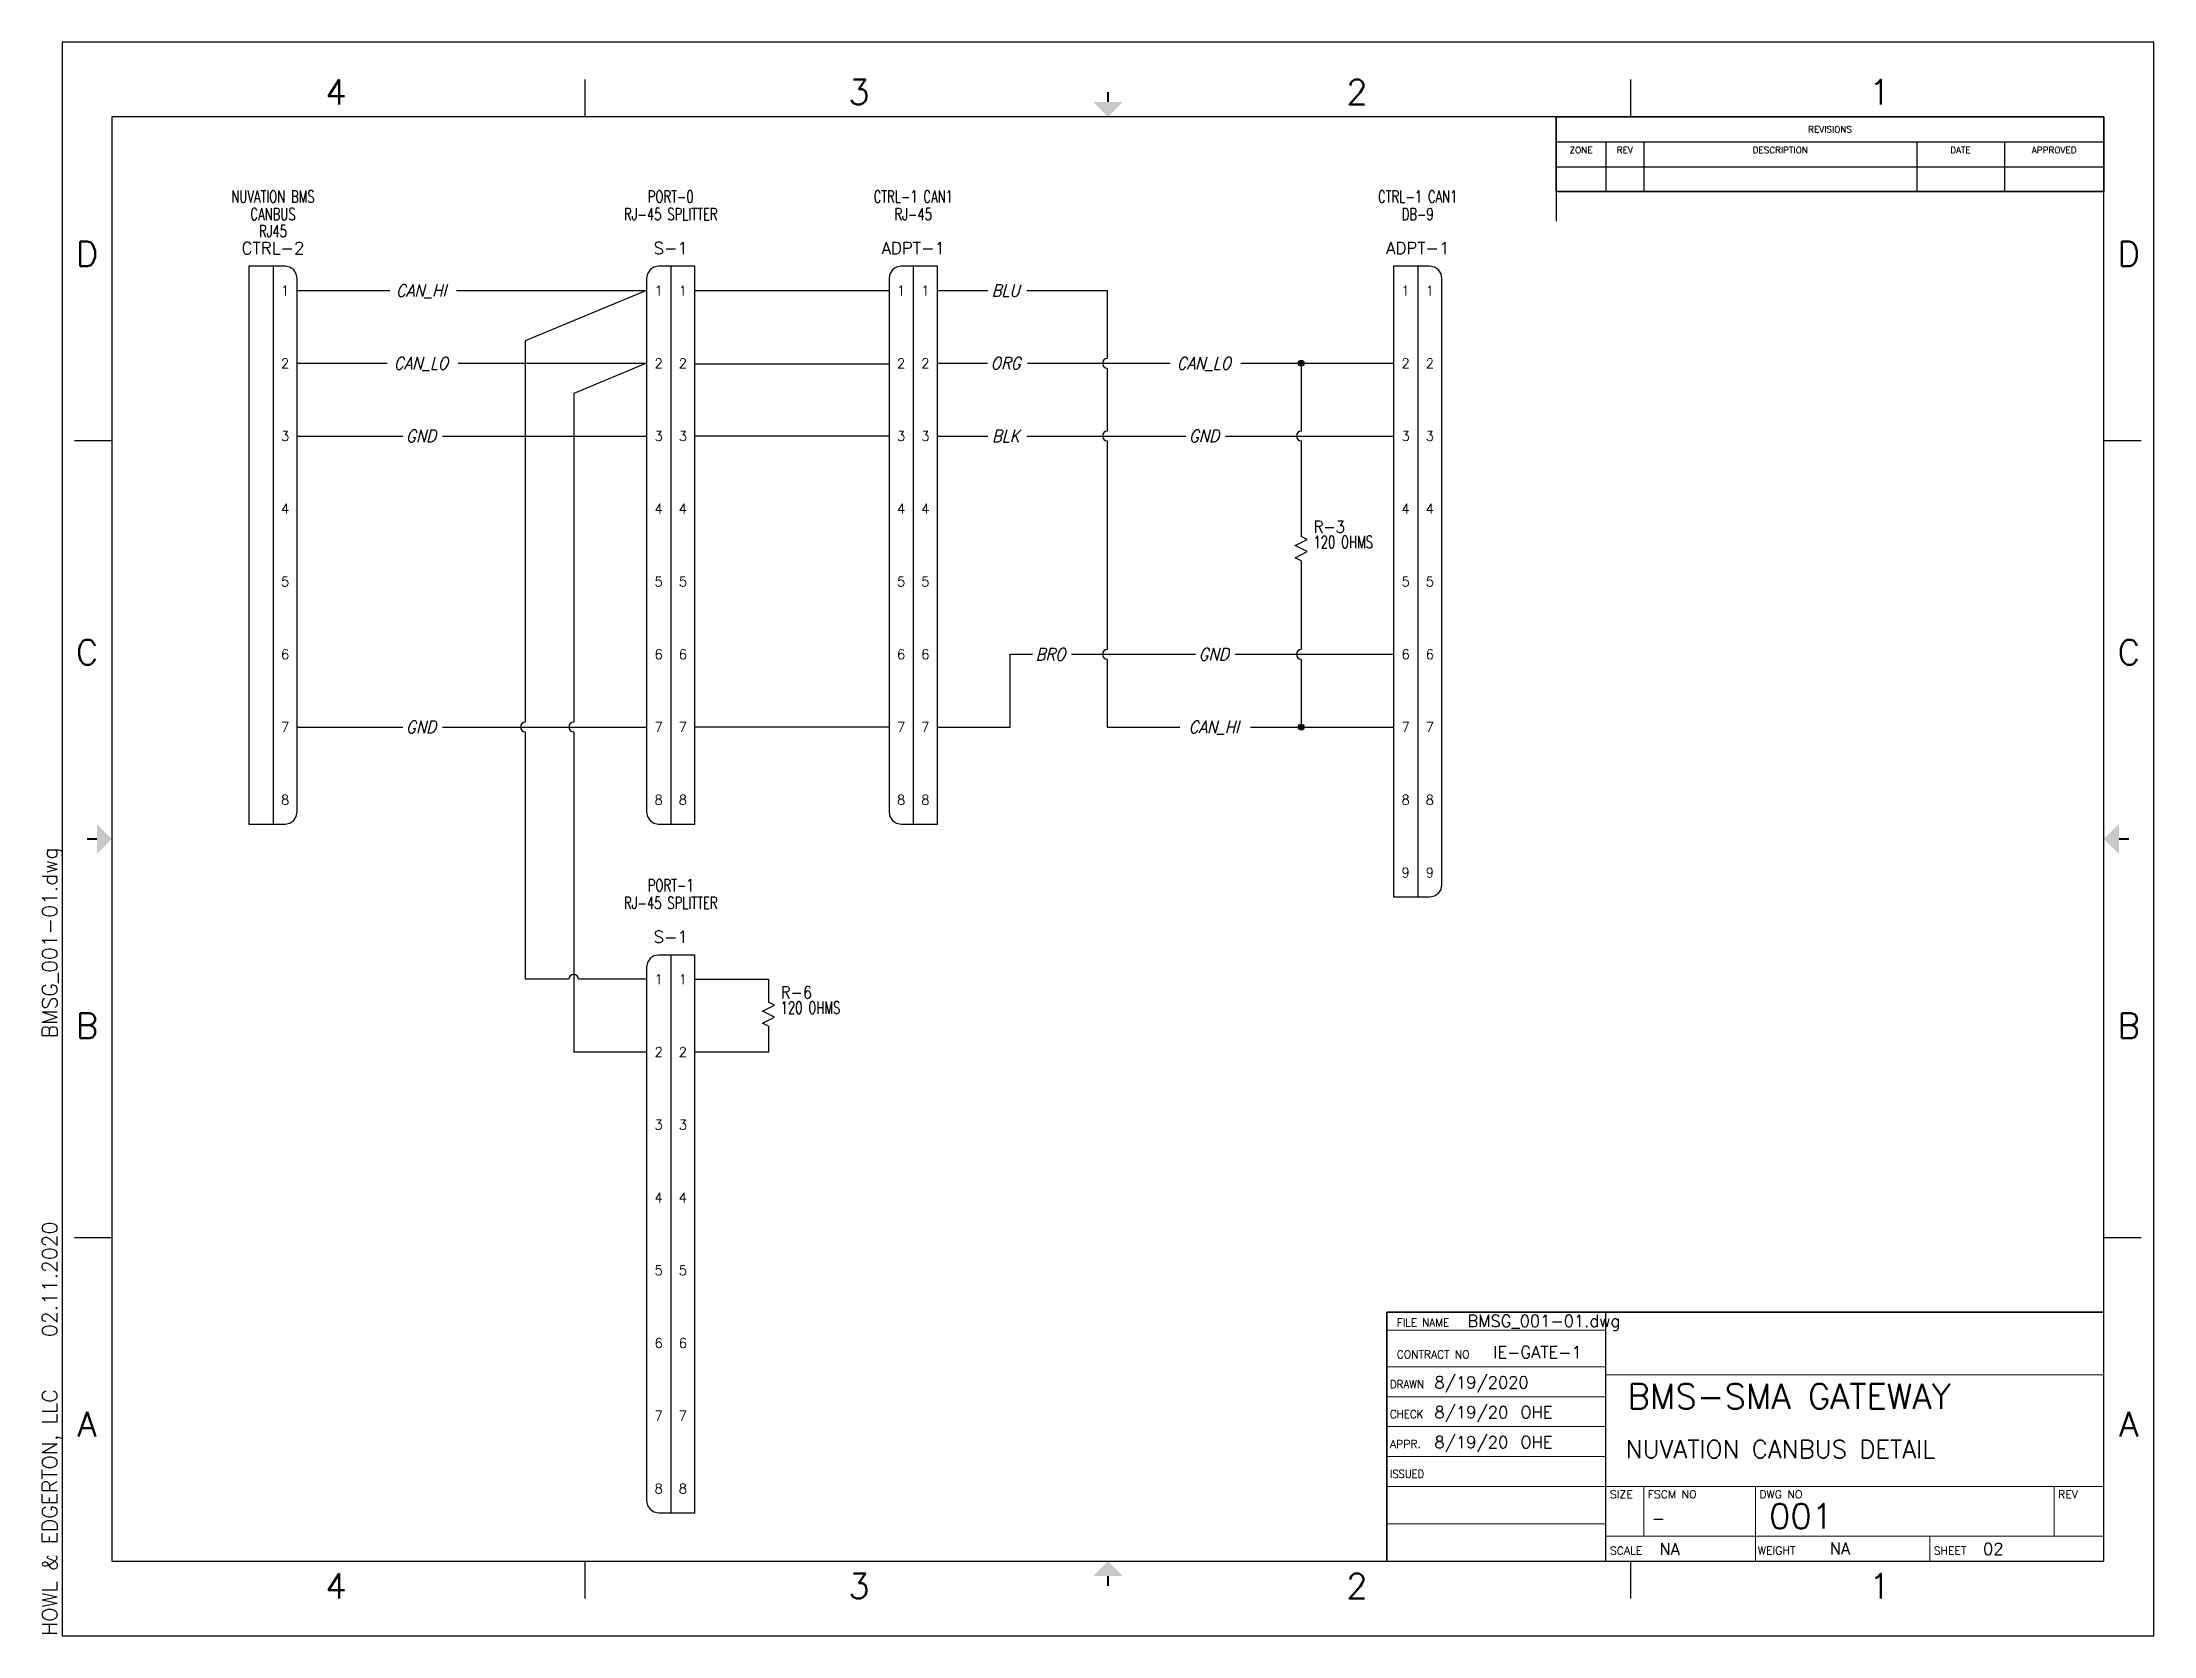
# Paper-space layout 'BMS CAN DETAIL' of a CAD drawing. Header units: inches. Extents: x -0.2 to 21, y 0 to 16.
# The model-space entities are those that its viewports show. They can reach past a viewport. Long polylines and large blocks are cut down to what shows.
import ezdxf
from ezdxf.enums import TextEntityAlignment as Align

# ---------------------------------------------------------------- set-up
doc = ezdxf.new("R2010")
doc.units = ezdxf.units.IN
doc.header["$LTSCALE"] = 0.5
doc.header["$MEASUREMENT"] = 0
for name, color, linetype in [('DESCCHILD', 20, 'Continuous'), ('MISC', 7, 'Continuous'), ('SYMS', 7, 'Continuous'), ('TAGS', 150, 'Continuous'), ('TERMS', 123, 'Continuous'), ('Title Block', 7, 'Continuous'), ('WIRES', 7, 'Continuous')]:
    doc.layers.add(name, color=color, linetype=linetype)
doc.styles.add('ACANSTS', font='romans.shx', dxfattribs={"height": 1})
doc.styles.add('Roman', font='romans')
doc.styles.add('WD', font='romans.shx')

# ---------------------------------------------------------------- blocks, each defined once
blk = doc.blocks.new('*T3')
at = {"layer": 'Title Block', "color": 0, "lineweight": -2}
for p, q in [((0, 0), (0.5, 0)), ((0, 0), (0, -0.25)), ((0.5, 0), (0.88, 0)), ((0.88, 0), (3.62, 0)), ((3.62, 0), (4.5, 0)), ((4.5, 0), (5.5, 0)), ((5.5, 0), (5.5, -0.25)), ((0, -0.25), (0.5, -0.25)), ((0, -0.25), (0, -0.5)), ((0.5, -0.25), (0.88, -0.25)), ((0.5, -0.25), (0.5, -0.5)), ((0.88, -0.25), (3.62, -0.25)), ((0.88, -0.25), (0.88, -0.5)), ((3.62, -0.25), (4.5, -0.25)), ((3.62, -0.25), (3.62, -0.5)), ((4.5, -0.25), (5.5, -0.25)), ((4.5, -0.25), (4.5, -0.5)), ((5.5, -0.25), (5.5, -0.5)), ((0, -0.5), (0.5, -0.5)), ((0, -0.5), (0, -0.75)), ((0.5, -0.5), (0.88, -0.5)), ((0.5, -0.5), (0.5, -0.75)), ((0.88, -0.5), (3.62, -0.5)), ((0.88, -0.5), (0.88, -0.75)), ((3.62, -0.5), (4.5, -0.5)), ((3.62, -0.5), (3.62, -0.75)), ((4.5, -0.5), (5.5, -0.5)), ((4.5, -0.5), (4.5, -0.75)), ((5.5, -0.5), (5.5, -0.75)), ((0, -0.75), (0.5, -0.75)), ((0.5, -0.75), (0.88, -0.75)), ((0.88, -0.75), (3.62, -0.75)), ((3.62, -0.75), (4.5, -0.75)), ((4.5, -0.75), (5.5, -0.75))]:
    blk.add_line(p, q, dxfattribs=at)
at = {"layer": 'Title Block', "color": 0, "char_height": 0.065, "style": 'Roman'}
for s, insert, width, attachment_point in [('REVISIONS', (2.75, -0.125), 5.4, 5), ('ZONE', (0.25, -0.3), 0.4, 2), ('REV', (0.69, -0.3), 0.28, 2), ('DESCRIPTION', (2.25, -0.3), 2.64, 2), ('DATE', (4.06, -0.3), 0.78, 2), ('APPROVED', (5, -0.3), 0.9, 2)]:
    blk.add_mtext(s, dxfattribs=dict(at, insert=insert, width=width, attachment_point=attachment_point))
blk = doc.blocks.new('Title Block')
at = {"layer": 'Title Block'}
for p, q in [((21, 16), (0, 16)), ((0, 16), (0, 0)), ((21, 0), (21, 16)), ((5.25, 15.25), (5.25, 15.625)), ((15.75, 15.25), (15.75, 15.625)), ((20.5, 15.25), (0.5, 15.25)), ((0.5, 15.25), (0.5, 0.75)), ((15, 15.25), (15, 14.203)), ((20.5, 0.75), (20.5, 15.25)), ((0.125, 12), (0.5, 12)), ((20.5, 12), (20.875, 12)), ((0.125, 4), (0.5, 4)), ((20.5, 4), (20.875, 4)), ((15.5, 0.75), (15.5, 3.25)), ((0.5, 0.75), (20.5, 0.75)), ((5.25, 0.375), (5.25, 0.75)), ((15.75, 0.375), (15.75, 0.75)), ((0, 0), (21, 0))]:
    blk.add_line(p, q, dxfattribs=at)
at = {"layer": 'Title Block', "lineweight": 15}
for p, q in [((13.3, 3.07), (15.5, 3.07)), ((15.5, 2.7), (13.3, 2.7)), ((20.5, 2.62), (15.5, 2.62)), ((15.5, 2.4), (13.3, 2.4)), ((15.5, 2.1), (13.3, 2.1)), ((15.5, 1.8), (13.3, 1.8)), ((15.5, 1.5), (13.3, 1.5)), ((20.5, 1.5), (15.5, 1.5)), ((15.88, 1.5), (15.88, 1)), ((17, 1.5), (17, 0.75)), ((20, 1.5), (20, 1)), ((15.5, 1.125), (13.3, 1.125)), ((20.5, 1), (15.5, 1)), ((18.75, 0.75), (18.75, 1))]:
    blk.add_line(p, q, dxfattribs=at)
at = {"layer": 'Title Block', "const_width": 0.02}
for points in [[(10.5, 15.5), (10.5, 15.4)], [(0.25, 8), (0.35, 8)], [(20.75, 8), (20.65, 8)], [(10.5, 0.5), (10.5, 0.6)]]:
    blk.add_lwpolyline(points, dxfattribs=at)
at = {"layer": 'Title Block'}
blk.add_lwpolyline([(20.5, 3.25), (13.3, 3.25), (13.3, 0.75), (20.5, 0.75)], close=True, dxfattribs=at)
for points in [[(10.35, 15.4), (10.65, 15.4), (10.5, 15.25)], [(0.35, 7.85), (0.35, 8.15), (0.5, 8)], [(20.65, 7.85), (20.65, 8.15), (20.5, 8)], [(10.35, 0.6), (10.65, 0.6), (10.5, 0.75)]]:
    blk.add_solid(points, dxfattribs=at)
blk.add_blockref('*T3', (15, 15.25))
at = {"layer": 'Title Block', "style": 'Roman'}
for s, p in [('4', (2.75, 15.5)), ('3', (8, 15.5)), ('2', (13, 15.5)), ('1', (18.25, 15.5)), ('D', (0.25, 13.875)), ('D', (20.75, 13.875)), ('C', (0.25, 9.875)), ('C', (20.75, 9.875)), ('B', (0.25, 6.125)), ('B', (20.75, 6.125)), ('A', (0.25, 2.125)), ('A', (20.75, 2.125)), ('4', (2.75, 0.5)), ('3', (8, 0.5)), ('2', (13, 0.5)), ('1', (18.25, 0.5))]:
    blk.add_text(s, height=0.25, dxfattribs=at).set_placement(p, align=Align.MIDDLE_CENTER)
at = {"layer": 'Title Block', "lineweight": 15, "style": 'ACANSTS'}
for s, width, p in [('FILE NAME', 0.951562, (13.401, 3.105)), ('CONTRACT NO', 0.979028, (13.401, 2.785)), ('DRAWN', 0.942857, (13.331, 2.485))]:
    blk.add_text(s, height=0.08, dxfattribs=dict(at, width=width)).set_placement(p)
for s, width, p in [('CHECK', 0.942857, (13.331, 2.225)), ('ISSUED', 0.90932, (13.331, 1.625))]:
    blk.add_text(s, height=0.08, dxfattribs=dict(at, width=width)).set_placement(p, align=Align.MIDDLE_LEFT)
for s, p in [('APPR.', (13.331, 1.925)), ('SCALE', (15.54, 0.855)), ('SHEET', (18.79, 0.855))]:
    blk.add_text(s, height=0.08, dxfattribs=at).set_placement(p, align=Align.MIDDLE_LEFT)
for s, p in [('SIZE', (15.54, 1.38)), ('FSCM NO', (15.92, 1.38)), ('DWG NO', (17.04, 1.38)), ('REV', (20.04, 1.38)), ('WEIGHT', (17.025, 0.817))]:
    blk.add_text(s, height=0.08, dxfattribs=at).set_placement(p)
at = {"layer": 'Title Block', "color": 0, "style": 'Roman', "flags": 8}
for tag, p in [('FNAME', (-0.05, 6)), ('REVDATE', (-0.05, 3)), ('USER', (-0.05, 0))]:
    blk.add_attdef(tag, p, '', height=0.15, rotation=90, dxfattribs=at)
at = {"layer": 'Title Block', "lineweight": 15, "style": 'ACANSTS'}
for tag, p in [('CHECK_DATE', (14.109, 3.101)), ('CONTRACT_NUMBER', (14.368, 2.787)), ('CHECK_DATE', (13.778, 2.484)), ('CHECK_DATE', (13.778, 2.184)), ('CHECKED_BY', (14.64, 2.185)), ('APPROVAL_DATE', (13.778, 1.883)), ('APPROVED_BY', (14.64, 1.885)), ('ISSUE_DATE', (13.784, 1.588)), ('ISSUED_BY', (14.64, 1.585)), ('FSCM', (15.96, 1.12)), ('WEIGHT', (17.746, 0.815))]:
    blk.add_attdef(tag, p, '', height=0.12, dxfattribs=at)
at = {"layer": 'Title Block', "lineweight": 30, "style": 'ACANSTS'}
for tag, p in [('DESIGN_ACTIVITY', (15.675, 2.705)), ('DRAWING_SUBTITLE', (15.699, 1.784))]:
    blk.add_attdef(tag, p, '', height=0.18, dxfattribs=at)
at = {"layer": 'Title Block', "style": 'Roman', "flags": 8}
for tag, height, p in [('SHEETNAME', 0.25, (15.716, 2.53)), ('SHEET', 0.25, (17.138, 1.326)), ('SCALE', 0.12, (16.036, 0.931)), ('SHEETNUMBER', 0.12, (19.286, 0.931))]:
    blk.add_attdef(tag, text='', height=height, dxfattribs=at).set_placement(p, align=Align.TOP_LEFT)
at = {"layer": 'Title Block', "lineweight": 15, "style": 'ACANSTS'}
for tag, p in [('SIZE', (15.696, 1.105)), ('REVISION', (20.255, 1.1))]:
    blk.add_attdef(tag, text='', height=0.12, dxfattribs=at).set_placement(p, align=Align.CENTER)
blk = doc.blocks.new('HT0_LGENERIC')
at = {"style": 'WD', "oblique": 15, "width": 0.9}
blk.add_attdef('COLOR', text='', height=0.125, dxfattribs=at).set_placement((0, 0), align=Align.MIDDLE_CENTER)
at = {"color": 7, "style": 'WD'}
for tag, p in [('X4_TINY_DOT_DONT_REMOVE', (-0.125, 0)), ('X1_TINY_DOT_DONT_REMOVE', (0.125, 0))]:
    blk.add_attdef(tag, p, '', height=0.0001, dxfattribs=at)
at = {"style": 'WD', "flags": 1}
for tag, p in [('X4TERM01', (-0.125, 0)), ('X1TERM01', (0.125, 0))]:
    blk.add_attdef(tag, p, '', height=0.01, dxfattribs=at)
blk = doc.blocks.new('HCN2_1JP_33E7')
at = {"layer": 'SYMS'}
for p, q in [((0.125, 0.25), (-0.25, 0.25)), ((-0.25, 0.25), (-0.25, -5.5)), ((0, 0.25), (0, -5.5)), ((0.25, -5.375), (0.25, 0.125)), ((-0.25, -5.5), (0.125, -5.5))]:
    blk.add_line(p, q, dxfattribs=at)
for centre, start, end in [((0.125, 0.125), 360, 90), ((0.125, -5.375), 270, 0)]:
    blk.add_arc(centre, 0.125, start, end, dxfattribs=at)
at = {"style": 'WD', "flags": 1}
for tag in ['WDBLKNAM', 'WD_JUMPERS']:
    blk.add_attdef(tag, (0, 0), '', height=0.01, dxfattribs=at)
at = {"layer": 'SYMS', "style": 'WD', "width": 0.7}
for tag, p in [('INST', (-0.006, 1.25)), ('LOC', (-0.006, 1.08)), ('DESC1', (0, 0.906)), ('DESC2', (0, 0.725)), ('DESC3', (0, 0.55))]:
    blk.add_attdef(tag, text='', height=0.125, dxfattribs=at).set_placement(p, align=Align.CENTER)
at = {"layer": 'SYMS', "style": 'WD'}
blk.add_attdef('TAG2', text='', height=0.125, dxfattribs=at).set_placement((0, 0.375), align=Align.CENTER)
at = {"layer": 'SYMS', "style": 'WD', "width": 0.8}
blk.add_attdef('XREF', (1, 0.375), '', height=0.125, dxfattribs=at)
at = {"layer": 'SYMS', "style": 'WD'}
for tag, p, flags in [('X2LINK', (0, 0.375), 1), ('X4TERM01J', (-0.25, 0), 1), ('ACE_FLAG', (0.048, 0.134), 9), ('FAMILY', (0.048, 0.121), 9), ('GENDER', (0.109, 0.08), 9), ('X1TERM01P', (0.25, 0), 1), ('X4TERM02J', (-0.25, -0.75), 1), ('X1TERM02P', (0.25, -0.75), 1), ('X4TERM03J', (-0.25, -1.5), 1), ('X1TERM03P', (0.25, -1.5), 1), ('X4TERM04J', (-0.25, -2.25), 1), ('X1TERM04P', (0.25, -2.25), 1), ('X4TERM05J', (-0.25, -3), 1), ('X1TERM05P', (0.25, -3), 1), ('X4TERM06J', (-0.25, -3.75), 1), ('X1TERM06P', (0.25, -3.75), 1), ('X4TERM07J', (-0.25, -4.5), 1), ('X1TERM07P', (0.25, -4.5), 1), ('X4TERM08J', (-0.25, -5.25), 1), ('X1TERM08P', (0.25, -5.25), 1), ('X8LINK', (0, -5.625), 1)]:
    blk.add_attdef(tag, p, '', height=0.01, dxfattribs=dict(at, flags=flags))
at = {"layer": 'SYMS', "linetype": 'Continuous', "style": 'WD', "flags": 8}
for tag, p in [('TERMDESC01J', (-0.35, 0.05)), ('TERMDESC02J', (-0.35, -0.7)), ('TERMDESC03J', (-0.35, -1.45)), ('TERMDESC04J', (-0.35, -2.2)), ('TERMDESC05J', (-0.35, -2.95)), ('TERMDESC06J', (-0.35, -3.7)), ('TERMDESC07J', (-0.35, -4.45)), ('TERMDESC08J', (-0.35, -5.2))]:
    blk.add_attdef(tag, text='', height=0.1, dxfattribs=at).set_placement(p, align=Align.RIGHT)
at = {"layer": 'SYMS', "linetype": 'Continuous', "style": 'WD'}
for tag, flags, p in [('TERM01J', 9, (-0.125, 0)), ('TERM01P', 8, (0.125, 0)), ('TERM02J', 9, (-0.125, -0.75)), ('TERM02P', 8, (0.125, -0.75)), ('TERM03J', 9, (-0.125, -1.5)), ('TERM03P', 8, (0.125, -1.5)), ('TERM04J', 9, (-0.125, -2.25)), ('TERM04P', 8, (0.125, -2.25)), ('TERM05J', 9, (-0.125, -3)), ('TERM05P', 8, (0.125, -3)), ('TERM06J', 9, (-0.125, -3.75)), ('TERM06P', 8, (0.125, -3.75)), ('TERM07J', 9, (-0.125, -4.5)), ('TERM07P', 8, (0.125, -4.5)), ('TERM08J', 9, (-0.125, -5.25)), ('TERM08P', 8, (0.125, -5.25))]:
    blk.add_attdef(tag, text='', height=0.1, dxfattribs=dict(at, flags=flags)).set_placement(p, align=Align.MIDDLE_CENTER)
at = {"layer": 'SYMS', "color": 7, "style": 'WD'}
for tag, p in [('X4_TINY_DOT_DONT_REMOVE_01J', (-0.25, 0)), ('X1_TINY_DOT_DONT_REMOVE_01P', (0.25, 0)), ('X4_TINY_DOT_DONT_REMOVE_02J', (-0.25, -0.75)), ('X1_TINY_DOT_DONT_REMOVE_02P', (0.25, -0.75)), ('X4_TINY_DOT_DONT_REMOVE_03J', (-0.25, -1.5)), ('X1_TINY_DOT_DONT_REMOVE_03P', (0.25, -1.5)), ('X4_TINY_DOT_DONT_REMOVE_04J', (-0.25, -2.25)), ('X1_TINY_DOT_DONT_REMOVE_04P', (0.25, -2.25)), ('X4_TINY_DOT_DONT_REMOVE_05J', (-0.25, -3)), ('X1_TINY_DOT_DONT_REMOVE_05P', (0.25, -3)), ('X4_TINY_DOT_DONT_REMOVE_06J', (-0.25, -3.75)), ('X1_TINY_DOT_DONT_REMOVE_06P', (0.25, -3.75)), ('X4_TINY_DOT_DONT_REMOVE_07J', (-0.25, -4.5)), ('X1_TINY_DOT_DONT_REMOVE_07P', (0.25, -4.5)), ('X4_TINY_DOT_DONT_REMOVE_08J', (-0.25, -5.25)), ('X1_TINY_DOT_DONT_REMOVE_08P', (0.25, -5.25))]:
    blk.add_attdef(tag, p, '', height=0.0001, dxfattribs=at)
at = {"layer": 'SYMS', "linetype": 'Continuous', "style": 'WD', "flags": 8}
for tag, p in [('TERMDESC01P', (0.35, 0.05)), ('TERMDESC02P', (0.35, -0.7)), ('TERMDESC03P', (0.35, -1.45)), ('TERMDESC04P', (0.35, -2.2)), ('TERMDESC05P', (0.35, -2.95)), ('TERMDESC06P', (0.35, -3.7)), ('TERMDESC07P', (0.35, -4.45)), ('TERMDESC08P', (0.35, -5.2))]:
    blk.add_attdef(tag, p, '', height=0.1, dxfattribs=at)
for tag, p in [('X4WIRE01J', (-0.35, -0.05)), ('X4WIRE02J', (-0.35, -0.8)), ('X4WIRE03J', (-0.35, -1.55)), ('X4WIRE04J', (-0.35, -2.3)), ('X4WIRE05J', (-0.35, -3.05)), ('X4WIRE06J', (-0.35, -3.8)), ('X4WIRE07J', (-0.35, -4.55)), ('X4WIRE08J', (-0.35, -5.3))]:
    blk.add_attdef(tag, text='', height=0.1, dxfattribs=at).set_placement(p, align=Align.TOP_RIGHT)
for tag, p in [('X1WIRE01P', (0.35, -0.05)), ('X1WIRE02P', (0.35, -0.8)), ('X1WIRE03P', (0.35, -1.55)), ('X1WIRE04P', (0.35, -2.3)), ('X1WIRE05P', (0.35, -3.05)), ('X1WIRE06P', (0.35, -3.8)), ('X1WIRE07P', (0.35, -4.55)), ('X1WIRE08P', (0.35, -5.3))]:
    blk.add_attdef(tag, text='', height=0.1, dxfattribs=at).set_placement(p, align=Align.TOP_LEFT)
blk = doc.blocks.new('HCN2_1PJ_38D5')
at = {"layer": 'SYMS'}
for p, q in [((0.25, 0.25), (-0.125, 0.25)), ((0, 0.25), (0, -5.5)), ((0.25, -5.5), (0.25, 0.25)), ((-0.25, 0.125), (-0.25, -5.375)), ((-0.125, -5.5), (0.25, -5.5))]:
    blk.add_line(p, q, dxfattribs=at)
for centre, start, end in [((-0.125, 0.125), 90, 180), ((-0.125, -5.375), 180, 270)]:
    blk.add_arc(centre, 0.125, start, end, dxfattribs=at)
at = {"style": 'WD', "flags": 1}
for tag in ['WDBLKNAM', 'WD_JUMPERS']:
    blk.add_attdef(tag, (0, 0), '', height=0.01, dxfattribs=at)
at = {"layer": 'SYMS', "style": 'WD', "width": 0.7}
for tag, p in [('INST', (-0.006, 1.25)), ('LOC', (-0.006, 1.08)), ('DESC1', (0, 0.906)), ('DESC2', (0, 0.725)), ('DESC3', (0, 0.55))]:
    blk.add_attdef(tag, text='', height=0.125, dxfattribs=at).set_placement(p, align=Align.CENTER)
at = {"layer": 'SYMS', "style": 'WD'}
blk.add_attdef('TAG2', text='', height=0.125, dxfattribs=at).set_placement((0, 0.375), align=Align.CENTER)
at = {"layer": 'SYMS', "style": 'WD', "width": 0.8}
blk.add_attdef('XREF', (1, 0.375), '', height=0.125, dxfattribs=at)
at = {"layer": 'SYMS', "style": 'WD'}
for tag, p, flags in [('X2LINK', (0, 0.375), 1), ('X4TERM01P', (-0.25, 0), 1), ('ACE_FLAG', (0.048, 0.134), 9), ('FAMILY', (0.048, 0.121), 9), ('GENDER', (0.109, 0.08), 9), ('X1TERM01J', (0.25, 0), 1), ('X4TERM02P', (-0.25, -0.75), 1), ('X1TERM02J', (0.25, -0.75), 1), ('X4TERM03P', (-0.25, -1.5), 1), ('X1TERM03J', (0.25, -1.5), 1), ('X4TERM04P', (-0.25, -2.25), 1), ('X1TERM04J', (0.25, -2.25), 1), ('X4TERM05P', (-0.25, -3), 1), ('X1TERM05J', (0.25, -3), 1), ('X4TERM06P', (-0.25, -3.75), 1), ('X1TERM06J', (0.25, -3.75), 1), ('X4TERM07P', (-0.25, -4.5), 1), ('X1TERM07J', (0.25, -4.5), 1), ('X4TERM08P', (-0.25, -5.25), 1), ('X1TERM08J', (0.25, -5.25), 1), ('X8LINK', (0, -5.625), 1)]:
    blk.add_attdef(tag, p, '', height=0.01, dxfattribs=dict(at, flags=flags))
at = {"layer": 'SYMS', "linetype": 'Continuous', "style": 'WD', "flags": 8}
for tag, p in [('TERMDESC01P', (-0.35, 0.05)), ('TERMDESC02P', (-0.35, -0.7)), ('TERMDESC03P', (-0.35, -1.45)), ('TERMDESC04P', (-0.35, -2.2)), ('TERMDESC05P', (-0.35, -2.95)), ('TERMDESC06P', (-0.35, -3.7)), ('TERMDESC07P', (-0.35, -4.45)), ('TERMDESC08P', (-0.35, -5.2))]:
    blk.add_attdef(tag, text='', height=0.1, dxfattribs=at).set_placement(p, align=Align.RIGHT)
for tag, p in [('TERM01P', (-0.125, 0)), ('TERM01J', (0.125, 0)), ('TERM02P', (-0.125, -0.75)), ('TERM02J', (0.125, -0.75)), ('TERM03P', (-0.125, -1.5)), ('TERM03J', (0.125, -1.5)), ('TERM04P', (-0.125, -2.25)), ('TERM04J', (0.125, -2.25)), ('TERM05P', (-0.125, -3)), ('TERM05J', (0.125, -3)), ('TERM06P', (-0.125, -3.75)), ('TERM06J', (0.125, -3.75)), ('TERM07P', (-0.125, -4.5)), ('TERM07J', (0.125, -4.5)), ('TERM08P', (-0.125, -5.25)), ('TERM08J', (0.125, -5.25))]:
    blk.add_attdef(tag, text='', height=0.1, dxfattribs=at).set_placement(p, align=Align.MIDDLE_CENTER)
at = {"layer": 'SYMS', "color": 7, "style": 'WD'}
for tag, p in [('X4_TINY_DOT_DONT_REMOVE_01P', (-0.25, 0)), ('X1_TINY_DOT_DONT_REMOVE_01J', (0.25, 0)), ('X4_TINY_DOT_DONT_REMOVE_02P', (-0.25, -0.75)), ('X1_TINY_DOT_DONT_REMOVE_02J', (0.25, -0.75)), ('X4_TINY_DOT_DONT_REMOVE_03P', (-0.25, -1.5)), ('X1_TINY_DOT_DONT_REMOVE_03J', (0.25, -1.5)), ('X4_TINY_DOT_DONT_REMOVE_04P', (-0.25, -2.25)), ('X1_TINY_DOT_DONT_REMOVE_04J', (0.25, -2.25)), ('X4_TINY_DOT_DONT_REMOVE_05P', (-0.25, -3)), ('X1_TINY_DOT_DONT_REMOVE_05J', (0.25, -3)), ('X4_TINY_DOT_DONT_REMOVE_06P', (-0.25, -3.75)), ('X1_TINY_DOT_DONT_REMOVE_06J', (0.25, -3.75)), ('X4_TINY_DOT_DONT_REMOVE_07P', (-0.25, -4.5)), ('X1_TINY_DOT_DONT_REMOVE_07J', (0.25, -4.5)), ('X4_TINY_DOT_DONT_REMOVE_08P', (-0.25, -5.25)), ('X1_TINY_DOT_DONT_REMOVE_08J', (0.25, -5.25))]:
    blk.add_attdef(tag, p, '', height=0.0001, dxfattribs=at)
at = {"layer": 'SYMS', "linetype": 'Continuous', "style": 'WD', "flags": 8}
for tag, p in [('TERMDESC01J', (0.35, 0.05)), ('TERMDESC02J', (0.35, -0.7)), ('TERMDESC03J', (0.35, -1.45)), ('TERMDESC04J', (0.35, -2.2)), ('TERMDESC05J', (0.35, -2.95)), ('TERMDESC06J', (0.35, -3.7)), ('TERMDESC07J', (0.35, -4.45)), ('TERMDESC08J', (0.35, -5.2))]:
    blk.add_attdef(tag, p, '', height=0.1, dxfattribs=at)
for tag, p in [('X4WIRE01P', (-0.35, -0.05)), ('X4WIRE02P', (-0.35, -0.8)), ('X4WIRE03P', (-0.35, -1.55)), ('X4WIRE04P', (-0.35, -2.3)), ('X4WIRE05P', (-0.35, -3.05)), ('X4WIRE06P', (-0.35, -3.8)), ('X4WIRE07P', (-0.35, -4.55)), ('X4WIRE08P', (-0.35, -5.3))]:
    blk.add_attdef(tag, text='', height=0.1, dxfattribs=at).set_placement(p, align=Align.TOP_RIGHT)
for tag, p in [('X1WIRE01J', (0.35, -0.05)), ('X1WIRE02J', (0.35, -0.8)), ('X1WIRE03J', (0.35, -1.55)), ('X1WIRE04J', (0.35, -2.3)), ('X1WIRE05J', (0.35, -3.05)), ('X1WIRE06J', (0.35, -3.8)), ('X1WIRE07J', (0.35, -4.55)), ('X1WIRE08J', (0.35, -5.3))]:
    blk.add_attdef(tag, text='', height=0.1, dxfattribs=at).set_placement(p, align=Align.TOP_LEFT)
blk = doc.blocks.new('HCN2_1JP_3B46')
at = {"layer": 'SYMS'}
for p, q in [((0.125, 0.25), (-0.25, 0.25)), ((-0.25, 0.25), (-0.25, -6.25)), ((0, 0.25), (0, -6.25)), ((0.25, -6.125), (0.25, 0.125)), ((-0.25, -6.25), (0.125, -6.25))]:
    blk.add_line(p, q, dxfattribs=at)
for centre, start, end in [((0.125, 0.125), 360, 90), ((0.125, -6.125), 270, 0)]:
    blk.add_arc(centre, 0.125, start, end, dxfattribs=at)
at = {"style": 'WD', "flags": 1}
for tag in ['WDBLKNAM', 'WD_JUMPERS']:
    blk.add_attdef(tag, (0, 0), '', height=0.01, dxfattribs=at)
at = {"layer": 'SYMS', "style": 'WD', "width": 0.7}
for tag, p in [('INST', (-0.006, 1.25)), ('LOC', (-0.006, 1.08)), ('DESC1', (0, 0.906)), ('DESC2', (0, 0.725)), ('DESC3', (0, 0.55))]:
    blk.add_attdef(tag, text='', height=0.125, dxfattribs=at).set_placement(p, align=Align.CENTER)
at = {"layer": 'SYMS', "style": 'WD'}
blk.add_attdef('TAG2', text='', height=0.125, dxfattribs=at).set_placement((0, 0.375), align=Align.CENTER)
at = {"layer": 'SYMS', "style": 'WD', "width": 0.8}
blk.add_attdef('XREF', (1, 0.375), '', height=0.125, dxfattribs=at)
at = {"layer": 'SYMS', "style": 'WD'}
for tag, p, flags in [('X2LINK', (0, 0.375), 1), ('X4TERM01J', (-0.25, 0), 1), ('ACE_FLAG', (0.048, 0.134), 9), ('FAMILY', (0.048, 0.121), 9), ('GENDER', (0.109, 0.08), 9), ('X1TERM01P', (0.25, 0), 1), ('X4TERM02J', (-0.25, -0.75), 1), ('X1TERM02P', (0.25, -0.75), 1), ('X4TERM03J', (-0.25, -1.5), 1), ('X1TERM03P', (0.25, -1.5), 1), ('X4TERM04J', (-0.25, -2.25), 1), ('X1TERM04P', (0.25, -2.25), 1), ('X4TERM05J', (-0.25, -3), 1), ('X1TERM05P', (0.25, -3), 1), ('X4TERM06J', (-0.25, -3.75), 1), ('X1TERM06P', (0.25, -3.75), 1), ('X4TERM07J', (-0.25, -4.5), 1), ('X1TERM07P', (0.25, -4.5), 1), ('X4TERM08J', (-0.25, -5.25), 1), ('X1TERM08P', (0.25, -5.25), 1), ('X4TERM09J', (-0.25, -6), 1), ('X1TERM09P', (0.25, -6), 1), ('X8LINK', (0, -6.375), 1)]:
    blk.add_attdef(tag, p, '', height=0.01, dxfattribs=dict(at, flags=flags))
at = {"layer": 'SYMS', "linetype": 'Continuous', "style": 'WD', "flags": 8}
for tag, p in [('TERMDESC01J', (-0.35, 0.05)), ('TERMDESC02J', (-0.35, -0.7)), ('TERMDESC03J', (-0.35, -1.45)), ('TERMDESC04J', (-0.35, -2.2)), ('TERMDESC05J', (-0.35, -2.95)), ('TERMDESC06J', (-0.35, -3.7)), ('TERMDESC07J', (-0.35, -4.45)), ('TERMDESC08J', (-0.35, -5.2)), ('TERMDESC09J', (-0.35, -5.95))]:
    blk.add_attdef(tag, text='', height=0.1, dxfattribs=at).set_placement(p, align=Align.RIGHT)
for tag, p in [('TERM01J', (-0.125, 0)), ('TERM01P', (0.125, 0)), ('TERM02J', (-0.125, -0.75)), ('TERM02P', (0.125, -0.75)), ('TERM03J', (-0.125, -1.5)), ('TERM03P', (0.125, -1.5)), ('TERM04J', (-0.125, -2.25)), ('TERM04P', (0.125, -2.25)), ('TERM05J', (-0.125, -3)), ('TERM05P', (0.125, -3)), ('TERM06J', (-0.125, -3.75)), ('TERM06P', (0.125, -3.75)), ('TERM07J', (-0.125, -4.5)), ('TERM07P', (0.125, -4.5)), ('TERM08J', (-0.125, -5.25)), ('TERM08P', (0.125, -5.25)), ('TERM09J', (-0.125, -6)), ('TERM09P', (0.125, -6))]:
    blk.add_attdef(tag, text='', height=0.1, dxfattribs=at).set_placement(p, align=Align.MIDDLE_CENTER)
at = {"layer": 'SYMS', "color": 7, "style": 'WD'}
for tag, p in [('X4_TINY_DOT_DONT_REMOVE_01J', (-0.25, 0)), ('X1_TINY_DOT_DONT_REMOVE_01P', (0.25, 0)), ('X4_TINY_DOT_DONT_REMOVE_02J', (-0.25, -0.75)), ('X1_TINY_DOT_DONT_REMOVE_02P', (0.25, -0.75)), ('X4_TINY_DOT_DONT_REMOVE_03J', (-0.25, -1.5)), ('X1_TINY_DOT_DONT_REMOVE_03P', (0.25, -1.5)), ('X4_TINY_DOT_DONT_REMOVE_04J', (-0.25, -2.25)), ('X1_TINY_DOT_DONT_REMOVE_04P', (0.25, -2.25)), ('X4_TINY_DOT_DONT_REMOVE_05J', (-0.25, -3)), ('X1_TINY_DOT_DONT_REMOVE_05P', (0.25, -3)), ('X4_TINY_DOT_DONT_REMOVE_06J', (-0.25, -3.75)), ('X1_TINY_DOT_DONT_REMOVE_06P', (0.25, -3.75)), ('X4_TINY_DOT_DONT_REMOVE_07J', (-0.25, -4.5)), ('X1_TINY_DOT_DONT_REMOVE_07P', (0.25, -4.5)), ('X4_TINY_DOT_DONT_REMOVE_08J', (-0.25, -5.25)), ('X1_TINY_DOT_DONT_REMOVE_08P', (0.25, -5.25)), ('X4_TINY_DOT_DONT_REMOVE_09J', (-0.25, -6)), ('X1_TINY_DOT_DONT_REMOVE_09P', (0.25, -6))]:
    blk.add_attdef(tag, p, '', height=0.0001, dxfattribs=at)
at = {"layer": 'SYMS', "linetype": 'Continuous', "style": 'WD', "flags": 8}
for tag, p in [('TERMDESC01P', (0.35, 0.05)), ('TERMDESC02P', (0.35, -0.7)), ('TERMDESC03P', (0.35, -1.45)), ('TERMDESC04P', (0.35, -2.2)), ('TERMDESC05P', (0.35, -2.95)), ('TERMDESC06P', (0.35, -3.7)), ('TERMDESC07P', (0.35, -4.45)), ('TERMDESC08P', (0.35, -5.2)), ('TERMDESC09P', (0.35, -5.95))]:
    blk.add_attdef(tag, p, '', height=0.1, dxfattribs=at)
for tag, p in [('X4WIRE01J', (-0.35, -0.05)), ('X4WIRE02J', (-0.35, -0.8)), ('X4WIRE03J', (-0.35, -1.55)), ('X4WIRE04J', (-0.35, -2.3)), ('X4WIRE05J', (-0.35, -3.05)), ('X4WIRE06J', (-0.35, -3.8)), ('X4WIRE07J', (-0.35, -4.55)), ('X4WIRE08J', (-0.35, -5.3)), ('X4WIRE09J', (-0.35, -6.05))]:
    blk.add_attdef(tag, text='', height=0.1, dxfattribs=at).set_placement(p, align=Align.TOP_RIGHT)
for tag, p in [('X1WIRE01P', (0.35, -0.05)), ('X1WIRE02P', (0.35, -0.8)), ('X1WIRE03P', (0.35, -1.55)), ('X1WIRE04P', (0.35, -2.3)), ('X1WIRE05P', (0.35, -3.05)), ('X1WIRE06P', (0.35, -3.8)), ('X1WIRE07P', (0.35, -4.55)), ('X1WIRE08P', (0.35, -5.3)), ('X1WIRE09P', (0.35, -6.05))]:
    blk.add_attdef(tag, text='', height=0.1, dxfattribs=at).set_placement(p, align=Align.TOP_LEFT)
blk = doc.blocks.new('WDDOT')
for radius in [0.03, 0.0187, 0.00929]:
    blk.add_circle((0, 0), radius)
blk = doc.blocks.new('VRE1')
for p, q in [((-0.062, 0.031), (0.062, 0.094)), ((0.062, -0.031), (-0.062, 0.031)), ((0.062, 0.094), (0, 0.125)), ((-0.062, -0.094), (0.062, -0.031)), ((0, -0.125), (-0.062, -0.094))]:
    blk.add_line(p, q)
at = {"style": 'WD'}
for tag, p, width in [('INST', (0.219, 0.488), 0.7), ('LOC', (0.219, 0.318), 0.7), ('TAG1', (0.127, 0.162), 0.9), ('RATING1', (0.125, 0.006), 0.7), ('RATING2', (0.125, -0.151), 0.7), ('DESC1', (0.129, -0.307), 0.7), ('DESC2', (0.129, -0.463), 0.7)]:
    blk.add_attdef(tag, p, '', height=0.125, dxfattribs=dict(at, width=width))
at = {"linetype": 'Continuous', "style": 'WD', "flags": 8}
blk.add_attdef('TERM01', text='', height=0.125, dxfattribs=at).set_placement((-0.055, 0.144), align=Align.RIGHT)
at = {"style": 'WD', "flags": 9}
blk.add_attdef('FAMILY', (-0.184, 0.08), '', height=0.01, rotation=90, dxfattribs=at)
at = {"linetype": 'Continuous', "style": 'WD', "flags": 9}
for tag, p in [('CAT', (-0.139, 0.105)), ('MFG', (-0.12, 0.103)), ('ASSYCODE', (-0.094, 0.094))]:
    blk.add_attdef(tag, text='', height=0.01, rotation=90, dxfattribs=at).set_placement(p, align=Align.CENTER)
at = {"color": 7, "style": 'WD', "flags": 1}
for tag, p in [('X2TERM01', (0, 0.125)), ('X8TERM02', (0, -0.125))]:
    blk.add_attdef(tag, p, '', height=0.0125, dxfattribs=at)
at = {"linetype": 'Continuous', "style": 'WD', "flags": 8}
blk.add_attdef('TERM02', text='', height=0.125, dxfattribs=at).set_placement((-0.041, -0.151), align=Align.TOP_RIGHT)

msp = doc.modelspace()

# ---------------------------------------------------------------- linework, layer by layer
at = {"layer": 'WIRES'}
for p, q in [((4.65, 33.292), (5.603, 33.292)), ((6.293, 33.292), (8.25, 33.292)), ((8.25, 33.292), (7, 32.774)), ((8.75, 33.292), (10.75, 33.292)), ((11.25, 33.292), (11.768, 33.292)), ((12.17, 33.292), (13, 33.292)), ((13, 33.292), (13, 32.592)), ((7, 32.774), (7, 28.842)), ((4.65, 32.542), (5.577, 32.542)), ((6.307, 32.542), (8.25, 32.542)), ((8.25, 32.542), (7.5, 32.231)), ((10.75, 32.532), (8.75, 32.532)), ((11.25, 32.542), (11.765, 32.542)), ((12.178, 32.542), (13.648, 32.542)), ((13, 32.492), (13, 31.842)), ((14.378, 32.542), (15.95, 32.542)), ((15, 32.542), (15, 31.842)), ((7.5, 32.231), (7.5, 28.842)), ((4.65, 31.792), (5.737, 31.792)), ((6.146, 31.792), (8.25, 31.792)), ((10.75, 31.792), (8.75, 31.792)), ((11.25, 31.792), (11.768, 31.792)), ((12.17, 31.792), (13.809, 31.792)), ((14.218, 31.792), (15.95, 31.792)), ((13, 31.742), (13, 29.592)), ((15, 31.742), (15, 30.757)), ((15, 30.507), (15, 29.592)), ((12, 28.792), (12, 29.542)), ((12, 29.542), (12.229, 29.542)), ((12.631, 29.542), (13.909, 29.542)), ((13, 29.492), (13, 28.792)), ((14.318, 29.542), (15.95, 29.542)), ((15, 29.492), (15, 28.792)), ((4.65, 28.792), (5.737, 28.792)), ((6.146, 28.792), (8.25, 28.792)), ((7, 28.742), (7, 26.192)), ((7.5, 28.742), (7.5, 25.442)), ((10.75, 28.792), (8.75, 28.792)), ((11.25, 28.792), (12, 28.792)), ((13, 28.792), (13.748, 28.792)), ((14.478, 28.792), (15.95, 28.792)), ((7.45, 26.192), (7, 26.192)), ((8.25, 26.192), (7.55, 26.192)), ((8.75, 26.192), (9.508, 26.192)), ((9.508, 26.192), (9.508, 25.957)), ((9.508, 25.707), (9.508, 25.442)), ((8.25, 25.442), (7.5, 25.442)), ((9.508, 25.442), (8.75, 25.442))]:
    msp.add_line(p, q, dxfattribs=at)
for centre, start, end in [((13, 32.542), 90, 270), ((13, 31.792), 90, 270), ((15, 31.792), 90, 270), ((13, 29.542), 90, 270), ((15, 29.542), 90, 270), ((7, 28.792), 90, 270), ((7.5, 28.792), 90, 270), ((7.5, 26.192), 0, 180)]:
    msp.add_arc(centre, 0.05, start, end, dxfattribs=at)

# ---------------------------------------------------------------- block references
ref = msp.add_blockref('HCN2_1JP_33E7', (4.4, 33.292))
ref.add_attrib('TAG2', 'CTRL-2', dxfattribs={"layer": 'TAGS', "height": 0.125, "style": 'WD'}).set_placement((4.4, 33.667), align=Align.CENTER)
ref.add_attrib('DESC1', 'NUVATION BMS', dxfattribs={"layer": 'DESCCHILD', "height": 0.125, "style": 'WD', "width": 0.7}).set_placement((4.4, 34.198), align=Align.CENTER)
ref.add_attrib('DESC2', 'CANBUS', dxfattribs={"layer": 'DESCCHILD', "height": 0.125, "style": 'WD', "width": 0.7}).set_placement((4.4, 34.017), align=Align.CENTER)
ref.add_attrib('DESC3', 'RJ45', dxfattribs={"layer": 'DESCCHILD', "height": 0.125, "style": 'WD', "width": 0.7}).set_placement((4.4, 33.842), align=Align.CENTER)
ref.add_attrib('X4_TINY_DOT_DONT_REMOVE_01J', '.', (4.15, 33.292), dxfattribs={"layer": 'MISC', "color": 7, "height": 0.0001, "style": 'WD'})
ref.add_attrib('X1_TINY_DOT_DONT_REMOVE_01P', '.', (4.65, 33.292), dxfattribs={"layer": 'MISC', "color": 7, "height": 0.0001, "style": 'WD'})
ref.add_attrib('TERM01P', '1', dxfattribs={"layer": 'TERMS', "linetype": 'Continuous', "height": 0.1, "style": 'WD', "flags": 8}).set_placement((4.525, 33.292), align=Align.MIDDLE_CENTER)
ref.add_attrib('X4_TINY_DOT_DONT_REMOVE_02J', '.', (4.15, 32.542), dxfattribs={"layer": 'MISC', "color": 7, "height": 0.0001, "style": 'WD'})
ref.add_attrib('X1_TINY_DOT_DONT_REMOVE_02P', '.', (4.65, 32.542), dxfattribs={"layer": 'MISC', "color": 7, "height": 0.0001, "style": 'WD'})
ref.add_attrib('TERM02P', '2', dxfattribs={"layer": 'TERMS', "linetype": 'Continuous', "height": 0.1, "style": 'WD', "flags": 8}).set_placement((4.525, 32.542), align=Align.MIDDLE_CENTER)
ref.add_attrib('X4_TINY_DOT_DONT_REMOVE_03J', '.', (4.15, 31.792), dxfattribs={"layer": 'MISC', "color": 7, "height": 0.0001, "style": 'WD'})
ref.add_attrib('X1_TINY_DOT_DONT_REMOVE_03P', '.', (4.65, 31.792), dxfattribs={"layer": 'MISC', "color": 7, "height": 0.0001, "style": 'WD'})
ref.add_attrib('TERM03P', '3', dxfattribs={"layer": 'TERMS', "linetype": 'Continuous', "height": 0.1, "style": 'WD', "flags": 8}).set_placement((4.525, 31.792), align=Align.MIDDLE_CENTER)
ref.add_attrib('X4_TINY_DOT_DONT_REMOVE_04J', '.', (4.15, 31.042), dxfattribs={"layer": 'MISC', "color": 7, "height": 0.0001, "style": 'WD'})
ref.add_attrib('X1_TINY_DOT_DONT_REMOVE_04P', '.', (4.65, 31.042), dxfattribs={"layer": 'MISC', "color": 7, "height": 0.0001, "style": 'WD'})
ref.add_attrib('TERM04P', '4', dxfattribs={"layer": 'TERMS', "linetype": 'Continuous', "height": 0.1, "style": 'WD', "flags": 8}).set_placement((4.525, 31.042), align=Align.MIDDLE_CENTER)
ref.add_attrib('X4_TINY_DOT_DONT_REMOVE_05J', '.', (4.15, 30.292), dxfattribs={"layer": 'MISC', "color": 7, "height": 0.0001, "style": 'WD'})
ref.add_attrib('X1_TINY_DOT_DONT_REMOVE_05P', '.', (4.65, 30.292), dxfattribs={"layer": 'MISC', "color": 7, "height": 0.0001, "style": 'WD'})
ref.add_attrib('TERM05P', '5', dxfattribs={"layer": 'TERMS', "linetype": 'Continuous', "height": 0.1, "style": 'WD', "flags": 8}).set_placement((4.525, 30.292), align=Align.MIDDLE_CENTER)
ref.add_attrib('X4_TINY_DOT_DONT_REMOVE_06J', '.', (4.15, 29.542), dxfattribs={"layer": 'MISC', "color": 7, "height": 0.0001, "style": 'WD'})
ref.add_attrib('X1_TINY_DOT_DONT_REMOVE_06P', '.', (4.65, 29.542), dxfattribs={"layer": 'MISC', "color": 7, "height": 0.0001, "style": 'WD'})
ref.add_attrib('TERM06P', '6', dxfattribs={"layer": 'TERMS', "linetype": 'Continuous', "height": 0.1, "style": 'WD', "flags": 8}).set_placement((4.525, 29.542), align=Align.MIDDLE_CENTER)
ref.add_attrib('X4_TINY_DOT_DONT_REMOVE_07J', '.', (4.15, 28.792), dxfattribs={"layer": 'MISC', "color": 7, "height": 0.0001, "style": 'WD'})
ref.add_attrib('X1_TINY_DOT_DONT_REMOVE_07P', '.', (4.65, 28.792), dxfattribs={"layer": 'MISC', "color": 7, "height": 0.0001, "style": 'WD'})
ref.add_attrib('TERM07P', '7', dxfattribs={"layer": 'TERMS', "linetype": 'Continuous', "height": 0.1, "style": 'WD', "flags": 8}).set_placement((4.525, 28.792), align=Align.MIDDLE_CENTER)
ref.add_attrib('X4_TINY_DOT_DONT_REMOVE_08J', '.', (4.15, 28.042), dxfattribs={"layer": 'MISC', "color": 7, "height": 0.0001, "style": 'WD'})
ref.add_attrib('X1_TINY_DOT_DONT_REMOVE_08P', '.', (4.65, 28.042), dxfattribs={"layer": 'MISC', "color": 7, "height": 0.0001, "style": 'WD'})
ref.add_attrib('TERM08P', '8', dxfattribs={"layer": 'TERMS', "linetype": 'Continuous', "height": 0.1, "style": 'WD', "flags": 8}).set_placement((4.525, 28.042), align=Align.MIDDLE_CENTER)
ref = msp.add_blockref('HCN2_1PJ_38D5', (8.5, 33.292))
ref.add_attrib('TAG2', 'S-1', dxfattribs={"layer": 'TAGS', "height": 0.125, "style": 'WD'}).set_placement((8.5, 33.667), align=Align.CENTER)
ref.add_attrib('DESC1', 'PORT-0', dxfattribs={"layer": 'DESCCHILD', "height": 0.125, "style": 'WD', "width": 0.7}).set_placement((8.5, 34.198), align=Align.CENTER)
ref.add_attrib('DESC2', 'RJ-45 SPLITTER', dxfattribs={"layer": 'DESCCHILD', "height": 0.125, "style": 'WD', "width": 0.7}).set_placement((8.5, 34.017), align=Align.CENTER)
ref.add_attrib('X4_TINY_DOT_DONT_REMOVE_01P', '.', (8.25, 33.292), dxfattribs={"layer": 'MISC', "color": 7, "height": 0.0001, "style": 'WD'})
ref.add_attrib('X1_TINY_DOT_DONT_REMOVE_01J', '.', (8.75, 33.292), dxfattribs={"layer": 'MISC', "color": 7, "height": 0.0001, "style": 'WD'})
ref.add_attrib('TERM01P', '1', dxfattribs={"layer": 'TERMS', "linetype": 'Continuous', "height": 0.1, "style": 'WD', "flags": 8}).set_placement((8.375, 33.292), align=Align.MIDDLE_CENTER)
ref.add_attrib('TERM01J', '1', dxfattribs={"layer": 'TERMS', "linetype": 'Continuous', "height": 0.1, "style": 'WD', "flags": 8}).set_placement((8.625, 33.292), align=Align.MIDDLE_CENTER)
ref.add_attrib('X4_TINY_DOT_DONT_REMOVE_02P', '.', (8.25, 32.542), dxfattribs={"layer": 'MISC', "color": 7, "height": 0.0001, "style": 'WD'})
ref.add_attrib('X1_TINY_DOT_DONT_REMOVE_02J', '.', (8.75, 32.542), dxfattribs={"layer": 'MISC', "color": 7, "height": 0.0001, "style": 'WD'})
ref.add_attrib('TERM02P', '2', dxfattribs={"layer": 'TERMS', "linetype": 'Continuous', "height": 0.1, "style": 'WD', "flags": 8}).set_placement((8.375, 32.542), align=Align.MIDDLE_CENTER)
ref.add_attrib('TERM02J', '2', dxfattribs={"layer": 'TERMS', "linetype": 'Continuous', "height": 0.1, "style": 'WD', "flags": 8}).set_placement((8.625, 32.542), align=Align.MIDDLE_CENTER)
ref.add_attrib('X4_TINY_DOT_DONT_REMOVE_03P', '.', (8.25, 31.792), dxfattribs={"layer": 'MISC', "color": 7, "height": 0.0001, "style": 'WD'})
ref.add_attrib('X1_TINY_DOT_DONT_REMOVE_03J', '.', (8.75, 31.792), dxfattribs={"layer": 'MISC', "color": 7, "height": 0.0001, "style": 'WD'})
ref.add_attrib('TERM03P', '3', dxfattribs={"layer": 'TERMS', "linetype": 'Continuous', "height": 0.1, "style": 'WD', "flags": 8}).set_placement((8.375, 31.792), align=Align.MIDDLE_CENTER)
ref.add_attrib('TERM03J', '3', dxfattribs={"layer": 'TERMS', "linetype": 'Continuous', "height": 0.1, "style": 'WD', "flags": 8}).set_placement((8.625, 31.792), align=Align.MIDDLE_CENTER)
ref.add_attrib('X4_TINY_DOT_DONT_REMOVE_04P', '.', (8.25, 31.042), dxfattribs={"layer": 'MISC', "color": 7, "height": 0.0001, "style": 'WD'})
ref.add_attrib('X1_TINY_DOT_DONT_REMOVE_04J', '.', (8.75, 31.042), dxfattribs={"layer": 'MISC', "color": 7, "height": 0.0001, "style": 'WD'})
ref.add_attrib('TERM04P', '4', dxfattribs={"layer": 'TERMS', "linetype": 'Continuous', "height": 0.1, "style": 'WD', "flags": 8}).set_placement((8.375, 31.042), align=Align.MIDDLE_CENTER)
ref.add_attrib('TERM04J', '4', dxfattribs={"layer": 'TERMS', "linetype": 'Continuous', "height": 0.1, "style": 'WD', "flags": 8}).set_placement((8.625, 31.042), align=Align.MIDDLE_CENTER)
ref.add_attrib('X4_TINY_DOT_DONT_REMOVE_05P', '.', (8.25, 30.292), dxfattribs={"layer": 'MISC', "color": 7, "height": 0.0001, "style": 'WD'})
ref.add_attrib('X1_TINY_DOT_DONT_REMOVE_05J', '.', (8.75, 30.292), dxfattribs={"layer": 'MISC', "color": 7, "height": 0.0001, "style": 'WD'})
ref.add_attrib('TERM05P', '5', dxfattribs={"layer": 'TERMS', "linetype": 'Continuous', "height": 0.1, "style": 'WD', "flags": 8}).set_placement((8.375, 30.292), align=Align.MIDDLE_CENTER)
ref.add_attrib('TERM05J', '5', dxfattribs={"layer": 'TERMS', "linetype": 'Continuous', "height": 0.1, "style": 'WD', "flags": 8}).set_placement((8.625, 30.292), align=Align.MIDDLE_CENTER)
ref.add_attrib('X4_TINY_DOT_DONT_REMOVE_06P', '.', (8.25, 29.542), dxfattribs={"layer": 'MISC', "color": 7, "height": 0.0001, "style": 'WD'})
ref.add_attrib('X1_TINY_DOT_DONT_REMOVE_06J', '.', (8.75, 29.542), dxfattribs={"layer": 'MISC', "color": 7, "height": 0.0001, "style": 'WD'})
ref.add_attrib('TERM06P', '6', dxfattribs={"layer": 'TERMS', "linetype": 'Continuous', "height": 0.1, "style": 'WD', "flags": 8}).set_placement((8.375, 29.542), align=Align.MIDDLE_CENTER)
ref.add_attrib('TERM06J', '6', dxfattribs={"layer": 'TERMS', "linetype": 'Continuous', "height": 0.1, "style": 'WD', "flags": 8}).set_placement((8.625, 29.542), align=Align.MIDDLE_CENTER)
ref.add_attrib('X4_TINY_DOT_DONT_REMOVE_07P', '.', (8.25, 28.792), dxfattribs={"layer": 'MISC', "color": 7, "height": 0.0001, "style": 'WD'})
ref.add_attrib('X1_TINY_DOT_DONT_REMOVE_07J', '.', (8.75, 28.792), dxfattribs={"layer": 'MISC', "color": 7, "height": 0.0001, "style": 'WD'})
ref.add_attrib('TERM07P', '7', dxfattribs={"layer": 'TERMS', "linetype": 'Continuous', "height": 0.1, "style": 'WD', "flags": 8}).set_placement((8.375, 28.792), align=Align.MIDDLE_CENTER)
ref.add_attrib('TERM07J', '7', dxfattribs={"layer": 'TERMS', "linetype": 'Continuous', "height": 0.1, "style": 'WD', "flags": 8}).set_placement((8.625, 28.792), align=Align.MIDDLE_CENTER)
ref.add_attrib('X4_TINY_DOT_DONT_REMOVE_08P', '.', (8.25, 28.042), dxfattribs={"layer": 'MISC', "color": 7, "height": 0.0001, "style": 'WD'})
ref.add_attrib('X1_TINY_DOT_DONT_REMOVE_08J', '.', (8.75, 28.042), dxfattribs={"layer": 'MISC', "color": 7, "height": 0.0001, "style": 'WD'})
ref.add_attrib('TERM08P', '8', dxfattribs={"layer": 'TERMS', "linetype": 'Continuous', "height": 0.1, "style": 'WD', "flags": 8}).set_placement((8.375, 28.042), align=Align.MIDDLE_CENTER)
ref.add_attrib('TERM08J', '8', dxfattribs={"layer": 'TERMS', "linetype": 'Continuous', "height": 0.1, "style": 'WD', "flags": 8}).set_placement((8.625, 28.042), align=Align.MIDDLE_CENTER)
ref = msp.add_blockref('HCN2_1PJ_38D5', (11, 33.292))
ref.add_attrib('TAG2', 'ADPT-1', dxfattribs={"layer": 'TAGS', "height": 0.125, "style": 'WD'}).set_placement((11, 33.667), align=Align.CENTER)
ref.add_attrib('DESC1', 'CTRL-1 CAN1', dxfattribs={"layer": 'DESCCHILD', "height": 0.125, "style": 'WD', "width": 0.7}).set_placement((11, 34.198), align=Align.CENTER)
ref.add_attrib('DESC2', 'RJ-45', dxfattribs={"layer": 'DESCCHILD', "height": 0.125, "style": 'WD', "width": 0.7}).set_placement((11, 34.017), align=Align.CENTER)
ref.add_attrib('X4_TINY_DOT_DONT_REMOVE_01P', '.', (10.75, 33.292), dxfattribs={"layer": 'MISC', "color": 7, "height": 0.0001, "style": 'WD'})
ref.add_attrib('X1_TINY_DOT_DONT_REMOVE_01J', '.', (11.25, 33.292), dxfattribs={"layer": 'MISC', "color": 7, "height": 0.0001, "style": 'WD'})
ref.add_attrib('TERM01P', '1', dxfattribs={"layer": 'TERMS', "linetype": 'Continuous', "height": 0.1, "style": 'WD', "flags": 8}).set_placement((10.875, 33.292), align=Align.MIDDLE_CENTER)
ref.add_attrib('TERM01J', '1', dxfattribs={"layer": 'TERMS', "linetype": 'Continuous', "height": 0.1, "style": 'WD', "flags": 8}).set_placement((11.125, 33.292), align=Align.MIDDLE_CENTER)
ref.add_attrib('X4_TINY_DOT_DONT_REMOVE_02P', '.', (10.75, 32.542), dxfattribs={"layer": 'MISC', "color": 7, "height": 0.0001, "style": 'WD'})
ref.add_attrib('X1_TINY_DOT_DONT_REMOVE_02J', '.', (11.25, 32.542), dxfattribs={"layer": 'MISC', "color": 7, "height": 0.0001, "style": 'WD'})
ref.add_attrib('TERM02P', '2', dxfattribs={"layer": 'TERMS', "linetype": 'Continuous', "height": 0.1, "style": 'WD', "flags": 8}).set_placement((10.875, 32.542), align=Align.MIDDLE_CENTER)
ref.add_attrib('TERM02J', '2', dxfattribs={"layer": 'TERMS', "linetype": 'Continuous', "height": 0.1, "style": 'WD', "flags": 8}).set_placement((11.125, 32.542), align=Align.MIDDLE_CENTER)
ref.add_attrib('X4_TINY_DOT_DONT_REMOVE_03P', '.', (10.75, 31.792), dxfattribs={"layer": 'MISC', "color": 7, "height": 0.0001, "style": 'WD'})
ref.add_attrib('X1_TINY_DOT_DONT_REMOVE_03J', '.', (11.25, 31.792), dxfattribs={"layer": 'MISC', "color": 7, "height": 0.0001, "style": 'WD'})
ref.add_attrib('TERM03P', '3', dxfattribs={"layer": 'TERMS', "linetype": 'Continuous', "height": 0.1, "style": 'WD', "flags": 8}).set_placement((10.875, 31.792), align=Align.MIDDLE_CENTER)
ref.add_attrib('TERM03J', '3', dxfattribs={"layer": 'TERMS', "linetype": 'Continuous', "height": 0.1, "style": 'WD', "flags": 8}).set_placement((11.125, 31.792), align=Align.MIDDLE_CENTER)
ref.add_attrib('X4_TINY_DOT_DONT_REMOVE_04P', '.', (10.75, 31.042), dxfattribs={"layer": 'MISC', "color": 7, "height": 0.0001, "style": 'WD'})
ref.add_attrib('X1_TINY_DOT_DONT_REMOVE_04J', '.', (11.25, 31.042), dxfattribs={"layer": 'MISC', "color": 7, "height": 0.0001, "style": 'WD'})
ref.add_attrib('TERM04P', '4', dxfattribs={"layer": 'TERMS', "linetype": 'Continuous', "height": 0.1, "style": 'WD', "flags": 8}).set_placement((10.875, 31.042), align=Align.MIDDLE_CENTER)
ref.add_attrib('TERM04J', '4', dxfattribs={"layer": 'TERMS', "linetype": 'Continuous', "height": 0.1, "style": 'WD', "flags": 8}).set_placement((11.125, 31.042), align=Align.MIDDLE_CENTER)
ref.add_attrib('X4_TINY_DOT_DONT_REMOVE_05P', '.', (10.75, 30.292), dxfattribs={"layer": 'MISC', "color": 7, "height": 0.0001, "style": 'WD'})
ref.add_attrib('X1_TINY_DOT_DONT_REMOVE_05J', '.', (11.25, 30.292), dxfattribs={"layer": 'MISC', "color": 7, "height": 0.0001, "style": 'WD'})
ref.add_attrib('TERM05P', '5', dxfattribs={"layer": 'TERMS', "linetype": 'Continuous', "height": 0.1, "style": 'WD', "flags": 8}).set_placement((10.875, 30.292), align=Align.MIDDLE_CENTER)
ref.add_attrib('TERM05J', '5', dxfattribs={"layer": 'TERMS', "linetype": 'Continuous', "height": 0.1, "style": 'WD', "flags": 8}).set_placement((11.125, 30.292), align=Align.MIDDLE_CENTER)
ref.add_attrib('X4_TINY_DOT_DONT_REMOVE_06P', '.', (10.75, 29.542), dxfattribs={"layer": 'MISC', "color": 7, "height": 0.0001, "style": 'WD'})
ref.add_attrib('X1_TINY_DOT_DONT_REMOVE_06J', '.', (11.25, 29.542), dxfattribs={"layer": 'MISC', "color": 7, "height": 0.0001, "style": 'WD'})
ref.add_attrib('TERM06P', '6', dxfattribs={"layer": 'TERMS', "linetype": 'Continuous', "height": 0.1, "style": 'WD', "flags": 8}).set_placement((10.875, 29.542), align=Align.MIDDLE_CENTER)
ref.add_attrib('TERM06J', '6', dxfattribs={"layer": 'TERMS', "linetype": 'Continuous', "height": 0.1, "style": 'WD', "flags": 8}).set_placement((11.125, 29.542), align=Align.MIDDLE_CENTER)
ref.add_attrib('X4_TINY_DOT_DONT_REMOVE_07P', '.', (10.75, 28.792), dxfattribs={"layer": 'MISC', "color": 7, "height": 0.0001, "style": 'WD'})
ref.add_attrib('X1_TINY_DOT_DONT_REMOVE_07J', '.', (11.25, 28.792), dxfattribs={"layer": 'MISC', "color": 7, "height": 0.0001, "style": 'WD'})
ref.add_attrib('TERM07P', '7', dxfattribs={"layer": 'TERMS', "linetype": 'Continuous', "height": 0.1, "style": 'WD', "flags": 8}).set_placement((10.875, 28.792), align=Align.MIDDLE_CENTER)
ref.add_attrib('TERM07J', '7', dxfattribs={"layer": 'TERMS', "linetype": 'Continuous', "height": 0.1, "style": 'WD', "flags": 8}).set_placement((11.125, 28.792), align=Align.MIDDLE_CENTER)
ref.add_attrib('X4_TINY_DOT_DONT_REMOVE_08P', '.', (10.75, 28.042), dxfattribs={"layer": 'MISC', "color": 7, "height": 0.0001, "style": 'WD'})
ref.add_attrib('X1_TINY_DOT_DONT_REMOVE_08J', '.', (11.25, 28.042), dxfattribs={"layer": 'MISC', "color": 7, "height": 0.0001, "style": 'WD'})
ref.add_attrib('TERM08P', '8', dxfattribs={"layer": 'TERMS', "linetype": 'Continuous', "height": 0.1, "style": 'WD', "flags": 8}).set_placement((10.875, 28.042), align=Align.MIDDLE_CENTER)
ref.add_attrib('TERM08J', '8', dxfattribs={"layer": 'TERMS', "linetype": 'Continuous', "height": 0.1, "style": 'WD', "flags": 8}).set_placement((11.125, 28.042), align=Align.MIDDLE_CENTER)
ref = msp.add_blockref('HCN2_1JP_3B46', (16.2, 33.292))
ref.add_attrib('TAG2', 'ADPT-1', dxfattribs={"layer": 'TAGS', "height": 0.125, "style": 'WD'}).set_placement((16.2, 33.667), align=Align.CENTER)
ref.add_attrib('DESC1', 'CTRL-1 CAN1', dxfattribs={"layer": 'DESCCHILD', "height": 0.125, "style": 'WD', "width": 0.7}).set_placement((16.2, 34.198), align=Align.CENTER)
ref.add_attrib('DESC2', 'DB-9', dxfattribs={"layer": 'DESCCHILD', "height": 0.125, "style": 'WD', "width": 0.7}).set_placement((16.2, 34.017), align=Align.CENTER)
ref.add_attrib('X4_TINY_DOT_DONT_REMOVE_01J', '.', (15.95, 33.292), dxfattribs={"layer": 'MISC', "color": 7, "height": 0.0001, "style": 'WD'})
ref.add_attrib('X1_TINY_DOT_DONT_REMOVE_01P', '.', (16.45, 33.292), dxfattribs={"layer": 'MISC', "color": 7, "height": 0.0001, "style": 'WD'})
ref.add_attrib('TERM01J', '1', dxfattribs={"layer": 'TERMS', "linetype": 'Continuous', "height": 0.1, "style": 'WD', "flags": 8}).set_placement((16.075, 33.292), align=Align.MIDDLE_CENTER)
ref.add_attrib('TERM01P', '1', dxfattribs={"layer": 'TERMS', "linetype": 'Continuous', "height": 0.1, "style": 'WD', "flags": 8}).set_placement((16.325, 33.292), align=Align.MIDDLE_CENTER)
ref.add_attrib('X4_TINY_DOT_DONT_REMOVE_02J', '.', (15.95, 32.542), dxfattribs={"layer": 'MISC', "color": 7, "height": 0.0001, "style": 'WD'})
ref.add_attrib('X1_TINY_DOT_DONT_REMOVE_02P', '.', (16.45, 32.542), dxfattribs={"layer": 'MISC', "color": 7, "height": 0.0001, "style": 'WD'})
ref.add_attrib('TERM02J', '2', dxfattribs={"layer": 'TERMS', "linetype": 'Continuous', "height": 0.1, "style": 'WD', "flags": 8}).set_placement((16.075, 32.542), align=Align.MIDDLE_CENTER)
ref.add_attrib('TERM02P', '2', dxfattribs={"layer": 'TERMS', "linetype": 'Continuous', "height": 0.1, "style": 'WD', "flags": 8}).set_placement((16.325, 32.542), align=Align.MIDDLE_CENTER)
ref.add_attrib('X4_TINY_DOT_DONT_REMOVE_03J', '.', (15.95, 31.792), dxfattribs={"layer": 'MISC', "color": 7, "height": 0.0001, "style": 'WD'})
ref.add_attrib('X1_TINY_DOT_DONT_REMOVE_03P', '.', (16.45, 31.792), dxfattribs={"layer": 'MISC', "color": 7, "height": 0.0001, "style": 'WD'})
ref.add_attrib('TERM03J', '3', dxfattribs={"layer": 'TERMS', "linetype": 'Continuous', "height": 0.1, "style": 'WD', "flags": 8}).set_placement((16.075, 31.792), align=Align.MIDDLE_CENTER)
ref.add_attrib('TERM03P', '3', dxfattribs={"layer": 'TERMS', "linetype": 'Continuous', "height": 0.1, "style": 'WD', "flags": 8}).set_placement((16.325, 31.792), align=Align.MIDDLE_CENTER)
ref.add_attrib('X4_TINY_DOT_DONT_REMOVE_04J', '.', (15.95, 31.042), dxfattribs={"layer": 'MISC', "color": 7, "height": 0.0001, "style": 'WD'})
ref.add_attrib('X1_TINY_DOT_DONT_REMOVE_04P', '.', (16.45, 31.042), dxfattribs={"layer": 'MISC', "color": 7, "height": 0.0001, "style": 'WD'})
ref.add_attrib('TERM04J', '4', dxfattribs={"layer": 'TERMS', "linetype": 'Continuous', "height": 0.1, "style": 'WD', "flags": 8}).set_placement((16.075, 31.042), align=Align.MIDDLE_CENTER)
ref.add_attrib('TERM04P', '4', dxfattribs={"layer": 'TERMS', "linetype": 'Continuous', "height": 0.1, "style": 'WD', "flags": 8}).set_placement((16.325, 31.042), align=Align.MIDDLE_CENTER)
ref.add_attrib('X4_TINY_DOT_DONT_REMOVE_05J', '.', (15.95, 30.292), dxfattribs={"layer": 'MISC', "color": 7, "height": 0.0001, "style": 'WD'})
ref.add_attrib('X1_TINY_DOT_DONT_REMOVE_05P', '.', (16.45, 30.292), dxfattribs={"layer": 'MISC', "color": 7, "height": 0.0001, "style": 'WD'})
ref.add_attrib('TERM05J', '5', dxfattribs={"layer": 'TERMS', "linetype": 'Continuous', "height": 0.1, "style": 'WD', "flags": 8}).set_placement((16.075, 30.292), align=Align.MIDDLE_CENTER)
ref.add_attrib('TERM05P', '5', dxfattribs={"layer": 'TERMS', "linetype": 'Continuous', "height": 0.1, "style": 'WD', "flags": 8}).set_placement((16.325, 30.292), align=Align.MIDDLE_CENTER)
ref.add_attrib('X4_TINY_DOT_DONT_REMOVE_06J', '.', (15.95, 29.542), dxfattribs={"layer": 'MISC', "color": 7, "height": 0.0001, "style": 'WD'})
ref.add_attrib('X1_TINY_DOT_DONT_REMOVE_06P', '.', (16.45, 29.542), dxfattribs={"layer": 'MISC', "color": 7, "height": 0.0001, "style": 'WD'})
ref.add_attrib('TERM06J', '6', dxfattribs={"layer": 'TERMS', "linetype": 'Continuous', "height": 0.1, "style": 'WD', "flags": 8}).set_placement((16.075, 29.542), align=Align.MIDDLE_CENTER)
ref.add_attrib('TERM06P', '6', dxfattribs={"layer": 'TERMS', "linetype": 'Continuous', "height": 0.1, "style": 'WD', "flags": 8}).set_placement((16.325, 29.542), align=Align.MIDDLE_CENTER)
ref.add_attrib('X4_TINY_DOT_DONT_REMOVE_07J', '.', (15.95, 28.792), dxfattribs={"layer": 'MISC', "color": 7, "height": 0.0001, "style": 'WD'})
ref.add_attrib('X1_TINY_DOT_DONT_REMOVE_07P', '.', (16.45, 28.792), dxfattribs={"layer": 'MISC', "color": 7, "height": 0.0001, "style": 'WD'})
ref.add_attrib('TERM07J', '7', dxfattribs={"layer": 'TERMS', "linetype": 'Continuous', "height": 0.1, "style": 'WD', "flags": 8}).set_placement((16.075, 28.792), align=Align.MIDDLE_CENTER)
ref.add_attrib('TERM07P', '7', dxfattribs={"layer": 'TERMS', "linetype": 'Continuous', "height": 0.1, "style": 'WD', "flags": 8}).set_placement((16.325, 28.792), align=Align.MIDDLE_CENTER)
ref.add_attrib('X4_TINY_DOT_DONT_REMOVE_08J', '.', (15.95, 28.042), dxfattribs={"layer": 'MISC', "color": 7, "height": 0.0001, "style": 'WD'})
ref.add_attrib('X1_TINY_DOT_DONT_REMOVE_08P', '.', (16.45, 28.042), dxfattribs={"layer": 'MISC', "color": 7, "height": 0.0001, "style": 'WD'})
ref.add_attrib('TERM08J', '8', dxfattribs={"layer": 'TERMS', "linetype": 'Continuous', "height": 0.1, "style": 'WD', "flags": 8}).set_placement((16.075, 28.042), align=Align.MIDDLE_CENTER)
ref.add_attrib('TERM08P', '8', dxfattribs={"layer": 'TERMS', "linetype": 'Continuous', "height": 0.1, "style": 'WD', "flags": 8}).set_placement((16.325, 28.042), align=Align.MIDDLE_CENTER)
ref.add_attrib('X4_TINY_DOT_DONT_REMOVE_09J', '.', (15.95, 27.292), dxfattribs={"layer": 'MISC', "color": 7, "height": 0.0001, "style": 'WD'})
ref.add_attrib('X1_TINY_DOT_DONT_REMOVE_09P', '.', (16.45, 27.292), dxfattribs={"layer": 'MISC', "color": 7, "height": 0.0001, "style": 'WD'})
ref.add_attrib('TERM09J', '9', dxfattribs={"layer": 'TERMS', "linetype": 'Continuous', "height": 0.1, "style": 'WD', "flags": 8}).set_placement((16.075, 27.292), align=Align.MIDDLE_CENTER)
ref.add_attrib('TERM09P', '9', dxfattribs={"layer": 'TERMS', "linetype": 'Continuous', "height": 0.1, "style": 'WD', "flags": 8}).set_placement((16.325, 27.292), align=Align.MIDDLE_CENTER)
ref = msp.add_blockref('HCN2_1PJ_38D5', (8.5, 26.192))
ref.add_attrib('TAG2', 'S-1', dxfattribs={"layer": 'TAGS', "height": 0.125, "style": 'WD'}).set_placement((8.5, 26.567), align=Align.CENTER)
ref.add_attrib('DESC1', 'PORT-1', dxfattribs={"layer": 'DESCCHILD', "height": 0.125, "style": 'WD', "width": 0.7}).set_placement((8.5, 27.098), align=Align.CENTER)
ref.add_attrib('DESC2', 'RJ-45 SPLITTER', dxfattribs={"layer": 'DESCCHILD', "height": 0.125, "style": 'WD', "width": 0.7}).set_placement((8.5, 26.917), align=Align.CENTER)
ref.add_attrib('X4_TINY_DOT_DONT_REMOVE_01P', '.', (8.25, 26.192), dxfattribs={"layer": 'MISC', "color": 7, "height": 0.0001, "style": 'WD'})
ref.add_attrib('X1_TINY_DOT_DONT_REMOVE_01J', '.', (8.75, 26.192), dxfattribs={"layer": 'MISC', "color": 7, "height": 0.0001, "style": 'WD'})
ref.add_attrib('TERM01P', '1', dxfattribs={"layer": 'TERMS', "linetype": 'Continuous', "height": 0.1, "style": 'WD', "flags": 8}).set_placement((8.375, 26.192), align=Align.MIDDLE_CENTER)
ref.add_attrib('TERM01J', '1', dxfattribs={"layer": 'TERMS', "linetype": 'Continuous', "height": 0.1, "style": 'WD', "flags": 8}).set_placement((8.625, 26.192), align=Align.MIDDLE_CENTER)
ref.add_attrib('X4_TINY_DOT_DONT_REMOVE_02P', '.', (8.25, 25.442), dxfattribs={"layer": 'MISC', "color": 7, "height": 0.0001, "style": 'WD'})
ref.add_attrib('X1_TINY_DOT_DONT_REMOVE_02J', '.', (8.75, 25.442), dxfattribs={"layer": 'MISC', "color": 7, "height": 0.0001, "style": 'WD'})
ref.add_attrib('TERM02P', '2', dxfattribs={"layer": 'TERMS', "linetype": 'Continuous', "height": 0.1, "style": 'WD', "flags": 8}).set_placement((8.375, 25.442), align=Align.MIDDLE_CENTER)
ref.add_attrib('TERM02J', '2', dxfattribs={"layer": 'TERMS', "linetype": 'Continuous', "height": 0.1, "style": 'WD', "flags": 8}).set_placement((8.625, 25.442), align=Align.MIDDLE_CENTER)
ref.add_attrib('X4_TINY_DOT_DONT_REMOVE_03P', '.', (8.25, 24.692), dxfattribs={"layer": 'MISC', "color": 7, "height": 0.0001, "style": 'WD'})
ref.add_attrib('X1_TINY_DOT_DONT_REMOVE_03J', '.', (8.75, 24.692), dxfattribs={"layer": 'MISC', "color": 7, "height": 0.0001, "style": 'WD'})
ref.add_attrib('TERM03P', '3', dxfattribs={"layer": 'TERMS', "linetype": 'Continuous', "height": 0.1, "style": 'WD', "flags": 8}).set_placement((8.375, 24.692), align=Align.MIDDLE_CENTER)
ref.add_attrib('TERM03J', '3', dxfattribs={"layer": 'TERMS', "linetype": 'Continuous', "height": 0.1, "style": 'WD', "flags": 8}).set_placement((8.625, 24.692), align=Align.MIDDLE_CENTER)
ref.add_attrib('X4_TINY_DOT_DONT_REMOVE_04P', '.', (8.25, 23.942), dxfattribs={"layer": 'MISC', "color": 7, "height": 0.0001, "style": 'WD'})
ref.add_attrib('X1_TINY_DOT_DONT_REMOVE_04J', '.', (8.75, 23.942), dxfattribs={"layer": 'MISC', "color": 7, "height": 0.0001, "style": 'WD'})
ref.add_attrib('TERM04P', '4', dxfattribs={"layer": 'TERMS', "linetype": 'Continuous', "height": 0.1, "style": 'WD', "flags": 8}).set_placement((8.375, 23.942), align=Align.MIDDLE_CENTER)
ref.add_attrib('TERM04J', '4', dxfattribs={"layer": 'TERMS', "linetype": 'Continuous', "height": 0.1, "style": 'WD', "flags": 8}).set_placement((8.625, 23.942), align=Align.MIDDLE_CENTER)
ref.add_attrib('X4_TINY_DOT_DONT_REMOVE_05P', '.', (8.25, 23.192), dxfattribs={"layer": 'MISC', "color": 7, "height": 0.0001, "style": 'WD'})
ref.add_attrib('X1_TINY_DOT_DONT_REMOVE_05J', '.', (8.75, 23.192), dxfattribs={"layer": 'MISC', "color": 7, "height": 0.0001, "style": 'WD'})
ref.add_attrib('TERM05P', '5', dxfattribs={"layer": 'TERMS', "linetype": 'Continuous', "height": 0.1, "style": 'WD', "flags": 8}).set_placement((8.375, 23.192), align=Align.MIDDLE_CENTER)
ref.add_attrib('TERM05J', '5', dxfattribs={"layer": 'TERMS', "linetype": 'Continuous', "height": 0.1, "style": 'WD', "flags": 8}).set_placement((8.625, 23.192), align=Align.MIDDLE_CENTER)
ref.add_attrib('X4_TINY_DOT_DONT_REMOVE_06P', '.', (8.25, 22.442), dxfattribs={"layer": 'MISC', "color": 7, "height": 0.0001, "style": 'WD'})
ref.add_attrib('X1_TINY_DOT_DONT_REMOVE_06J', '.', (8.75, 22.442), dxfattribs={"layer": 'MISC', "color": 7, "height": 0.0001, "style": 'WD'})
ref.add_attrib('TERM06P', '6', dxfattribs={"layer": 'TERMS', "linetype": 'Continuous', "height": 0.1, "style": 'WD', "flags": 8}).set_placement((8.375, 22.442), align=Align.MIDDLE_CENTER)
ref.add_attrib('TERM06J', '6', dxfattribs={"layer": 'TERMS', "linetype": 'Continuous', "height": 0.1, "style": 'WD', "flags": 8}).set_placement((8.625, 22.442), align=Align.MIDDLE_CENTER)
ref.add_attrib('X4_TINY_DOT_DONT_REMOVE_07P', '.', (8.25, 21.692), dxfattribs={"layer": 'MISC', "color": 7, "height": 0.0001, "style": 'WD'})
ref.add_attrib('X1_TINY_DOT_DONT_REMOVE_07J', '.', (8.75, 21.692), dxfattribs={"layer": 'MISC', "color": 7, "height": 0.0001, "style": 'WD'})
ref.add_attrib('TERM07P', '7', dxfattribs={"layer": 'TERMS', "linetype": 'Continuous', "height": 0.1, "style": 'WD', "flags": 8}).set_placement((8.375, 21.692), align=Align.MIDDLE_CENTER)
ref.add_attrib('TERM07J', '7', dxfattribs={"layer": 'TERMS', "linetype": 'Continuous', "height": 0.1, "style": 'WD', "flags": 8}).set_placement((8.625, 21.692), align=Align.MIDDLE_CENTER)
ref.add_attrib('X4_TINY_DOT_DONT_REMOVE_08P', '.', (8.25, 20.942), dxfattribs={"layer": 'MISC', "color": 7, "height": 0.0001, "style": 'WD'})
ref.add_attrib('X1_TINY_DOT_DONT_REMOVE_08J', '.', (8.75, 20.942), dxfattribs={"layer": 'MISC', "color": 7, "height": 0.0001, "style": 'WD'})
ref.add_attrib('TERM08P', '8', dxfattribs={"layer": 'TERMS', "linetype": 'Continuous', "height": 0.1, "style": 'WD', "flags": 8}).set_placement((8.375, 20.942), align=Align.MIDDLE_CENTER)
ref.add_attrib('TERM08J', '8', dxfattribs={"layer": 'TERMS', "linetype": 'Continuous', "height": 0.1, "style": 'WD', "flags": 8}).set_placement((8.625, 20.942), align=Align.MIDDLE_CENTER)
at = {"layer": 'SYMS'}
ref = msp.add_blockref('HT0_LGENERIC', (5.925, 33.292), dxfattribs=at)
ref.add_attrib('X1_TINY_DOT_DONT_REMOVE', '.', (6.293, 33.292), dxfattribs={"layer": 'MISC', "color": 7, "height": 0.0001, "style": 'WD'})
ref.add_attrib('X4_TINY_DOT_DONT_REMOVE', '.', (5.603, 33.292), dxfattribs={"layer": 'MISC', "color": 7, "height": 0.0001, "style": 'WD'})
ref.add_attrib('COLOR', 'CAN_HI', dxfattribs={"layer": 'MISC', "height": 0.125, "style": 'WD', "oblique": 15, "width": 0.9}).set_placement((5.925, 33.292), align=Align.MIDDLE_CENTER)
ref = msp.add_blockref('HT0_LGENERIC', (11.952, 33.292), dxfattribs=at)
ref.add_attrib('X1_TINY_DOT_DONT_REMOVE', '.', (12.17, 33.292), dxfattribs={"layer": 'MISC', "color": 7, "height": 0.0001, "style": 'WD'})
ref.add_attrib('X4_TINY_DOT_DONT_REMOVE', '.', (11.768, 33.292), dxfattribs={"layer": 'MISC', "color": 7, "height": 0.0001, "style": 'WD'})
ref.add_attrib('COLOR', 'BLU', dxfattribs={"layer": 'MISC', "height": 0.125, "style": 'WD', "oblique": 15, "width": 0.9}).set_placement((11.952, 33.292), align=Align.MIDDLE_CENTER)
ref = msp.add_blockref('HT0_LGENERIC', (5.925, 32.542), dxfattribs=at)
ref.add_attrib('X1_TINY_DOT_DONT_REMOVE', '.', (6.307, 32.542), dxfattribs={"layer": 'MISC', "color": 7, "height": 0.0001, "style": 'WD'})
ref.add_attrib('X4_TINY_DOT_DONT_REMOVE', '.', (5.577, 32.542), dxfattribs={"layer": 'MISC', "color": 7, "height": 0.0001, "style": 'WD'})
ref.add_attrib('COLOR', 'CAN_LO', dxfattribs={"layer": 'MISC', "height": 0.125, "style": 'WD', "oblique": 15, "width": 0.9}).set_placement((5.925, 32.542), align=Align.MIDDLE_CENTER)
ref = msp.add_blockref('HT0_LGENERIC', (11.952, 32.543), dxfattribs=at)
ref.add_attrib('X1_TINY_DOT_DONT_REMOVE', '.', (12.178, 32.543), dxfattribs={"layer": 'MISC', "color": 7, "height": 0.0001, "style": 'WD'})
ref.add_attrib('X4_TINY_DOT_DONT_REMOVE', '.', (11.765, 32.543), dxfattribs={"layer": 'MISC', "color": 7, "height": 0.0001, "style": 'WD'})
ref.add_attrib('COLOR', 'ORG', dxfattribs={"layer": 'MISC', "height": 0.125, "style": 'WD', "oblique": 15, "width": 0.9}).set_placement((11.952, 32.543), align=Align.MIDDLE_CENTER)
ref = msp.add_blockref('HT0_LGENERIC', (13.996, 32.542), dxfattribs=at)
ref.add_attrib('X1_TINY_DOT_DONT_REMOVE', '.', (14.378, 32.542), dxfattribs={"layer": 'MISC', "color": 7, "height": 0.0001, "style": 'WD'})
ref.add_attrib('X4_TINY_DOT_DONT_REMOVE', '.', (13.648, 32.542), dxfattribs={"layer": 'MISC', "color": 7, "height": 0.0001, "style": 'WD'})
ref.add_attrib('COLOR', 'CAN_LO', dxfattribs={"layer": 'MISC', "height": 0.125, "style": 'WD', "oblique": 15, "width": 0.9}).set_placement((13.996, 32.542), align=Align.MIDDLE_CENTER)
for p in [(15, 32.542), (15, 28.792)]:
    msp.add_blockref('WDDOT', p, dxfattribs=at)
ref = msp.add_blockref('HT0_LGENERIC', (5.925, 31.792), dxfattribs=at)
ref.add_attrib('X1_TINY_DOT_DONT_REMOVE', '.', (6.146, 31.792), dxfattribs={"layer": 'MISC', "color": 7, "height": 0.0001, "style": 'WD'})
ref.add_attrib('X4_TINY_DOT_DONT_REMOVE', '.', (5.737, 31.792), dxfattribs={"layer": 'MISC', "color": 7, "height": 0.0001, "style": 'WD'})
ref.add_attrib('COLOR', 'GND', dxfattribs={"layer": 'MISC', "height": 0.125, "style": 'WD', "oblique": 15, "width": 0.9}).set_placement((5.925, 31.792), align=Align.MIDDLE_CENTER)
ref = msp.add_blockref('HT0_LGENERIC', (11.952, 31.792), dxfattribs=at)
ref.add_attrib('X1_TINY_DOT_DONT_REMOVE', '.', (12.17, 31.792), dxfattribs={"layer": 'MISC', "color": 7, "height": 0.0001, "style": 'WD'})
ref.add_attrib('X4_TINY_DOT_DONT_REMOVE', '.', (11.768, 31.792), dxfattribs={"layer": 'MISC', "color": 7, "height": 0.0001, "style": 'WD'})
ref.add_attrib('COLOR', 'BLK', dxfattribs={"layer": 'MISC', "height": 0.125, "style": 'WD', "oblique": 15, "width": 0.9}).set_placement((11.952, 31.792), align=Align.MIDDLE_CENTER)
ref = msp.add_blockref('HT0_LGENERIC', (13.996, 31.792), dxfattribs=at)
ref.add_attrib('X1_TINY_DOT_DONT_REMOVE', '.', (14.218, 31.792), dxfattribs={"layer": 'MISC', "color": 7, "height": 0.0001, "style": 'WD'})
ref.add_attrib('X4_TINY_DOT_DONT_REMOVE', '.', (13.809, 31.792), dxfattribs={"layer": 'MISC', "color": 7, "height": 0.0001, "style": 'WD'})
ref.add_attrib('COLOR', 'GND', dxfattribs={"layer": 'MISC', "height": 0.125, "style": 'WD', "oblique": 15, "width": 0.9}).set_placement((13.996, 31.792), align=Align.MIDDLE_CENTER)
ref = msp.add_blockref('VRE1', (15, 30.632), dxfattribs=at)
ref.add_attrib('RATING1', '120 OHMS', (15.125, 30.637), dxfattribs={"layer": 'MISC', "height": 0.125, "style": 'WD', "width": 0.7})
ref.add_attrib('TAG1', 'R-3', (15.127, 30.794), dxfattribs={"layer": 'TAGS', "height": 0.125, "style": 'WD', "width": 0.9})
ref = msp.add_blockref('HT0_LGENERIC', (12.414, 29.542), dxfattribs=at)
ref.add_attrib('X1_TINY_DOT_DONT_REMOVE', '.', (12.631, 29.542), dxfattribs={"layer": 'MISC', "color": 7, "height": 0.0001, "style": 'WD'})
ref.add_attrib('X4_TINY_DOT_DONT_REMOVE', '.', (12.229, 29.542), dxfattribs={"layer": 'MISC', "color": 7, "height": 0.0001, "style": 'WD'})
ref.add_attrib('COLOR', 'BRO', dxfattribs={"layer": 'MISC', "height": 0.125, "style": 'WD', "oblique": 15, "width": 0.9}).set_placement((12.414, 29.542), align=Align.MIDDLE_CENTER)
ref = msp.add_blockref('HT0_LGENERIC', (14.096, 29.542), dxfattribs=at)
ref.add_attrib('X1_TINY_DOT_DONT_REMOVE', '.', (14.318, 29.542), dxfattribs={"layer": 'MISC', "color": 7, "height": 0.0001, "style": 'WD'})
ref.add_attrib('X4_TINY_DOT_DONT_REMOVE', '.', (13.909, 29.542), dxfattribs={"layer": 'MISC', "color": 7, "height": 0.0001, "style": 'WD'})
ref.add_attrib('COLOR', 'GND', dxfattribs={"layer": 'MISC', "height": 0.125, "style": 'WD', "oblique": 15, "width": 0.9}).set_placement((14.096, 29.542), align=Align.MIDDLE_CENTER)
ref = msp.add_blockref('HT0_LGENERIC', (5.925, 28.792), dxfattribs=at)
ref.add_attrib('X1_TINY_DOT_DONT_REMOVE', '.', (6.146, 28.792), dxfattribs={"layer": 'MISC', "color": 7, "height": 0.0001, "style": 'WD'})
ref.add_attrib('X4_TINY_DOT_DONT_REMOVE', '.', (5.737, 28.792), dxfattribs={"layer": 'MISC', "color": 7, "height": 0.0001, "style": 'WD'})
ref.add_attrib('COLOR', 'GND', dxfattribs={"layer": 'MISC', "height": 0.125, "style": 'WD', "oblique": 15, "width": 0.9}).set_placement((5.925, 28.792), align=Align.MIDDLE_CENTER)
ref = msp.add_blockref('HT0_LGENERIC', (14.096, 28.792), dxfattribs=at)
ref.add_attrib('X1_TINY_DOT_DONT_REMOVE', '.', (14.478, 28.792), dxfattribs={"layer": 'MISC', "color": 7, "height": 0.0001, "style": 'WD'})
ref.add_attrib('X4_TINY_DOT_DONT_REMOVE', '.', (13.748, 28.792), dxfattribs={"layer": 'MISC', "color": 7, "height": 0.0001, "style": 'WD'})
ref.add_attrib('COLOR', 'CAN_HI', dxfattribs={"layer": 'MISC', "height": 0.125, "style": 'WD', "oblique": 15, "width": 0.9}).set_placement((14.096, 28.792), align=Align.MIDDLE_CENTER)
ref = msp.add_blockref('VRE1', (9.508, 25.832), dxfattribs=at)
ref.add_attrib('RATING1', '120 OHMS', (9.633, 25.837), dxfattribs={"layer": 'MISC', "height": 0.125, "style": 'WD', "width": 0.7})
ref.add_attrib('TAG1', 'R-6', (9.635, 25.994), dxfattribs={"layer": 'TAGS', "height": 0.125, "style": 'WD', "width": 0.9})

psp = doc.layouts.new('BMS CAN DETAIL')

# ---------------------------------------------------------------- linework, layer by layer
psp.add_lwpolyline([(0.5, 15.25), (0.5, 0.75), (13.3, 0.75), (13.3, 3.25), (20.5, 3.25), (20.5, 14.5), (15, 14.5), (15, 15.25), (0.5, 15.25)], close=True)

# ---------------------------------------------------------------- block references
ref = psp.add_blockref('Title Block', (0, 0))
ref.add_attrib('SHEETNUMBER', '02', dxfattribs={"layer": 'Title Block', "height": 0.12, "style": 'Roman'}).set_placement((19.286, 0.931), align=Align.TOP_LEFT)
ref.add_attrib('SCALE', 'NA', dxfattribs={"layer": 'Title Block', "height": 0.12, "style": 'Roman'}).set_placement((16.036, 0.931), align=Align.TOP_LEFT)
ref.add_attrib('SHEET', '001', dxfattribs={"layer": 'Title Block', "height": 0.25, "style": 'Roman'}).set_placement((17.138, 1.326), align=Align.TOP_LEFT)
ref.add_attrib('SHEETNAME', 'BMS-SMA GATEWAY', dxfattribs={"layer": 'Title Block', "height": 0.25, "style": 'Roman'}).set_placement((15.716, 2.53), align=Align.TOP_LEFT)
ref.add_attrib('CHECK_DATE', 'BMSG_001-01.dwg', (14.109, 3.101), dxfattribs={"layer": 'Title Block', "lineweight": 15, "height": 0.12, "style": 'ACANSTS'})
ref.add_attrib('CHECK_DATE', '8/19/2020', (13.778, 2.484), dxfattribs={"layer": 'Title Block', "lineweight": 15, "height": 0.12, "style": 'ACANSTS'})
ref.add_attrib('DRAWING_SUBTITLE', 'NUVATION CANBUS DETAIL', (15.699, 1.784), dxfattribs={"layer": 'Title Block', "lineweight": 30, "height": 0.18, "style": 'ACANSTS'})
ref.add_attrib('FSCM', '-', (15.96, 1.12), dxfattribs={"layer": 'Title Block', "lineweight": 15, "height": 0.12, "style": 'ACANSTS'})
ref.add_attrib('APPROVED_BY', 'OHE', (14.64, 1.885), dxfattribs={"layer": 'Title Block', "lineweight": 15, "height": 0.12, "style": 'ACANSTS'})
ref.add_attrib('APPROVAL_DATE', '8/19/20', (13.778, 1.883), dxfattribs={"layer": 'Title Block', "lineweight": 15, "height": 0.12, "style": 'ACANSTS'})
ref.add_attrib('CHECKED_BY', 'OHE', (14.64, 2.185), dxfattribs={"layer": 'Title Block', "lineweight": 15, "height": 0.12, "style": 'ACANSTS'})
ref.add_attrib('CONTRACT_NUMBER', 'IE-GATE-1', (14.368, 2.787), dxfattribs={"layer": 'Title Block', "lineweight": 15, "height": 0.12, "style": 'ACANSTS'})
ref.add_attrib('CHECK_DATE', '8/19/20', (13.778, 2.184), dxfattribs={"layer": 'Title Block', "lineweight": 15, "height": 0.12, "style": 'ACANSTS'})
ref.add_attrib('WEIGHT', 'NA', (17.746, 0.815), dxfattribs={"layer": 'Title Block', "lineweight": 15, "height": 0.12, "style": 'ACANSTS'})
ref.add_attrib('FNAME', 'BMSG_001-01.dwg', (-0.05, 6), dxfattribs={"layer": 'Title Block', "color": 0, "height": 0.15, "rotation": 90, "style": 'Roman'})
ref.add_attrib('REVDATE', '02.11.2020', (-0.05, 3), dxfattribs={"layer": 'Title Block', "color": 0, "height": 0.15, "rotation": 90, "style": 'Roman'})
ref.add_attrib('USER', 'HOWL & EDGERTON, LLC', (-0.05, 0), dxfattribs={"layer": 'Title Block', "color": 0, "height": 0.15, "rotation": 90, "style": 'Roman'})

# ---------------------------------------------------------------- viewports
at = {"layer": '0'}
vp = psp.add_viewport(center=(10.5, 8), size=(20, 14.5), view_center_point=(13.007, 27.638), view_height=14.88744, dxfattribs=at)
vp.dxf.flags = 0x10000  # cut along an outline
vp.dxf.clipping_boundary_handle = psp.add_lwpolyline([(0.5, 15.25), (0.5, 0.75), (13.3, 0.75), (13.3, 3.25), (20.5, 3.25), (20.5, 14.5), (15, 14.5), (15, 15.25), (0.5, 15.25)], format="xyb", close=True, dxfattribs={"invisible": 1}).dxf.handle

doc.saveas('drawing.dxf')
